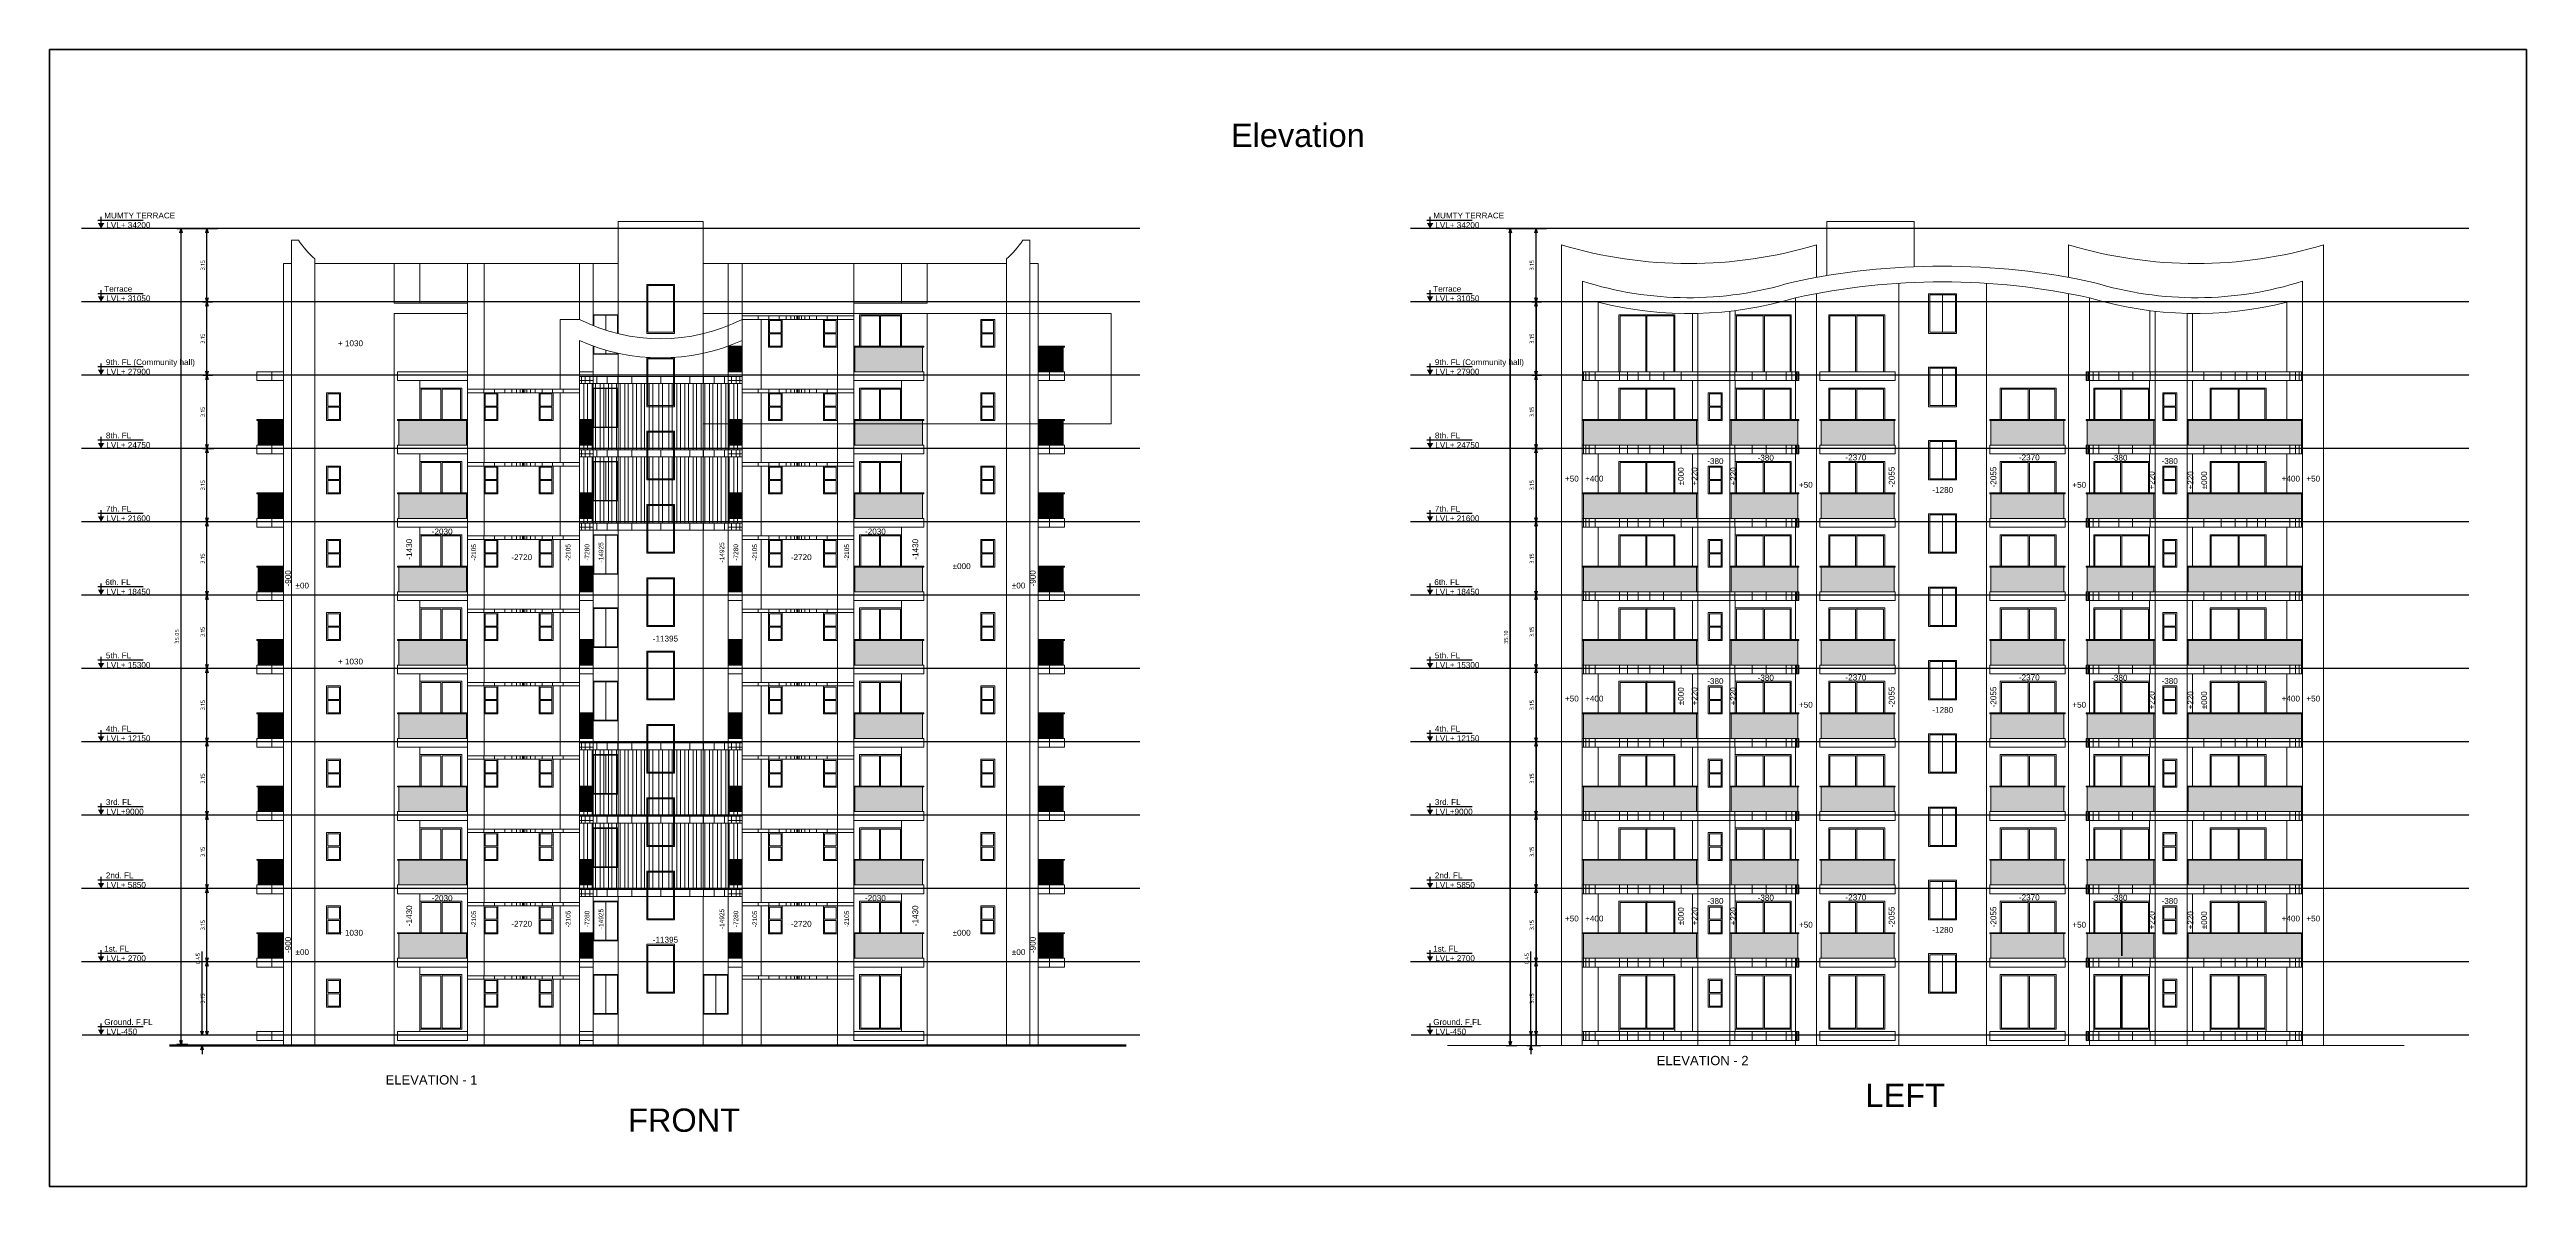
# Model space of a CAD drawing. Header units: inches. Extents: x 0 to 429, y 0 to 185.
# Drawn here: x 147.6 to 253.9, y 28.8 to 77.7 of the extents above; entities that cross this region are included whole.
import ezdxf
from ezdxf.enums import TextEntityAlignment as Align
from ezdxf.xclip import XClip

# ---------------------------------------------------------------- set-up
doc = ezdxf.new("R2010")
doc.units = ezdxf.units.IN
doc.header["$MEASUREMENT"] = 0
doc.layers.get('DEFPOINTS').update_dxf_attribs({"lineweight": 18})
for name, color, linetype, lineweight in [('FLOOR-GROUND', 7, 'Continuous', 50), ('XR-4BHK-A-B-ELEVATION-SUB$0$DOOR', 34, 'Continuous', 20), ('XR-4BHK-A-B-ELEVATION-SUB$0$ELE', 4, 'Continuous', 20), ('XR-4BHK-A-B-ELEVATION-SUB$0$ELE-1', 2, 'Continuous', 20), ('XR-4BHK-A-B-ELEVATION-SUB$0$ELE-5', 8, 'Continuous', 15), ('XR-4BHK-A-B-ELEVATION-SUB$0$LEVEL', 6, 'Continuous', 25), ('XR-4BHK-A-B-ELEVATION-SUB$0$LEVEL-TEXT', 1, 'Continuous', 20)]:
    doc.layers.add(name, color=color, linetype=linetype, lineweight=lineweight)
doc.layers.add('XR-4BHK-A-B-ELEVATION-SUB$0$ELE-2', color=5, linetype='Continuous')
doc.layers.add('XR-4BHK-A-B-ELEVATION-SUB$0$ELE-3', color=7, linetype='Continuous')
doc.layers.add('XR-4BHK-A-B-ELEVATION-SUB$0$GLASS', color=132, linetype='Continuous', lineweight=20, true_color=0x00bdbd)
doc.styles.add('Sanvi Common', font='isocpeur.ttf')
doc.styles.get("Standard").update_dxf_attribs({"font": 'arial.ttf'})
doc.styles.add('Xr-4BHK-A-B-Elevation-Sub$0$DIM-100', font='arial.ttf')
doc.styles.add('Xr-4BHK-A-B-Elevation-Sub$0$ROMANS', font='arial.ttf')
doc.styles.add('Xr-4BHK-A-B-Elevation-Sub$0$SECTION X-X$0$Standard', font='arial.ttf')
doc.dimstyles.new('Sanvi Common', dxfattribs={"dimtxt": 0.18, "dimasz": 0.18, "dimexe": 0.18, "dimexo": 0.0625, "dimgap": 0.09, "dimtad": 1, "dimzin": 0, "dimdsep": 46, "dimtxsty": 'Sanvi Common', "dimblk": 'OPEN30', "dimcen": 0.09, "dimclrd": 68, "dimclre": 68, "dimclrt": 40, "dimadec": 0, "dimazin": 0, "dimtfac": 1, "dimtofl": 0, "dimtmove": 0, "dimatfit": 3, "dimldrblk": 'OPEN30', "dimfxl": 1, "dimtolj": 1, "dimtzin": 0, "dimarcsym": 0})

# ---------------------------------------------------------------- blocks, each defined once
blk = doc.blocks.new('Xr-4BHK-A-B-Elevation-Sub$0$Level')
at = {"color": 0}
for p, q in [((-1.2, 3.28), (16, 3.28)), ((0, 2.08), (0, 4.48))]:
    blk.add_line(p, q, dxfattribs=at)
blk.add_solid([(0, 0), (-1.2, 2.08), (1.2, 2.08)], dxfattribs=at)
at = {"style": 'Xr-4BHK-A-B-Elevation-Sub$0$ROMANS'}
for tag, p in [('LEVEL-S', (1.21, 3.75)), ('LVL+', (1.21, 0.81))]:
    blk.add_attdef(tag, p, '', height=2, dxfattribs=at)
blk = doc.blocks.new('Xr-4BHK-A-B-Elevation-Sub$0$358')
at = {"layer": 'XR-4BHK-A-B-ELEVATION-SUB$0$LEVEL'}
ref = blk.add_blockref('Xr-4BHK-A-B-Elevation-Sub$0$Level', (-2, 34650), dxfattribs=dict(at, xscale=112.5, yscale=112.5, zscale=112.5))
ref.add_attrib('LEVEL-S', 'MUMTY TERRACE ', (132, 35088), dxfattribs={"lineweight": 30, "height": 250, "style": 'Xr-4BHK-A-B-Elevation-Sub$0$ROMANS'})
ref.add_attrib('LVL+', 'LVL+ 34200', (223, 34678), dxfattribs={"lineweight": 30, "height": 250, "style": 'Xr-4BHK-A-B-Elevation-Sub$0$ROMANS'})
ref = blk.add_blockref('Xr-4BHK-A-B-Elevation-Sub$0$Level', (-2, 31500), dxfattribs=dict(at, xscale=112.5, yscale=112.5, zscale=112.5))
ref.add_attrib('LEVEL-S', 'Terrace', (132, 31938), dxfattribs={"lineweight": 30, "height": 250, "style": 'Xr-4BHK-A-B-Elevation-Sub$0$ROMANS'})
ref.add_attrib('LVL+', 'LVL+ 31050', (223, 31528), dxfattribs={"lineweight": 30, "height": 250, "style": 'Xr-4BHK-A-B-Elevation-Sub$0$ROMANS'})
ref = blk.add_blockref('Xr-4BHK-A-B-Elevation-Sub$0$Level', (-2, 28350), dxfattribs=dict(at, xscale=112.5, yscale=112.5, zscale=112.5))
ref.add_attrib('LEVEL-S', '9th. FL (Community hall)', (203, 28788), dxfattribs={"lineweight": 30, "height": 250, "style": 'Xr-4BHK-A-B-Elevation-Sub$0$ROMANS'})
ref.add_attrib('LVL+', 'LVL+ 27900', (223, 28378), dxfattribs={"lineweight": 30, "height": 250, "style": 'Xr-4BHK-A-B-Elevation-Sub$0$ROMANS'})
ref = blk.add_blockref('Xr-4BHK-A-B-Elevation-Sub$0$Level', (-2, 25200), dxfattribs=dict(at, xscale=112.5, yscale=112.5, zscale=112.5))
ref.add_attrib('LEVEL-S', '8th. FL ', (203, 25638), dxfattribs={"lineweight": 30, "height": 250, "style": 'Xr-4BHK-A-B-Elevation-Sub$0$ROMANS'})
ref.add_attrib('LVL+', 'LVL+ 24750', (223, 25228), dxfattribs={"lineweight": 30, "height": 250, "style": 'Xr-4BHK-A-B-Elevation-Sub$0$ROMANS'})
ref = blk.add_blockref('Xr-4BHK-A-B-Elevation-Sub$0$Level', (-2, 22050), dxfattribs=dict(at, xscale=112.5, yscale=112.5, zscale=112.5))
ref.add_attrib('LEVEL-S', '7th. FL ', (203, 22488), dxfattribs={"lineweight": 30, "height": 250, "style": 'Xr-4BHK-A-B-Elevation-Sub$0$ROMANS'})
ref.add_attrib('LVL+', 'LVL+ 21600', (223, 22078), dxfattribs={"lineweight": 30, "height": 250, "style": 'Xr-4BHK-A-B-Elevation-Sub$0$ROMANS'})
ref = blk.add_blockref('Xr-4BHK-A-B-Elevation-Sub$0$Level', (-2, 18900), dxfattribs=dict(at, xscale=112.5, yscale=112.5, zscale=112.5))
ref.add_attrib('LEVEL-S', '6th. FL ', (180, 19338), dxfattribs={"lineweight": 30, "height": 250, "style": 'Xr-4BHK-A-B-Elevation-Sub$0$ROMANS'})
ref.add_attrib('LVL+', 'LVL+ 18450', (223, 18928), dxfattribs={"lineweight": 30, "height": 250, "style": 'Xr-4BHK-A-B-Elevation-Sub$0$ROMANS'})
ref = blk.add_blockref('Xr-4BHK-A-B-Elevation-Sub$0$Level', (-2, 15750), dxfattribs=dict(at, xscale=112.5, yscale=112.5, zscale=112.5))
ref.add_attrib('LEVEL-S', '5th. FL ', (203, 16188), dxfattribs={"lineweight": 30, "height": 250, "style": 'Xr-4BHK-A-B-Elevation-Sub$0$ROMANS'})
ref.add_attrib('LVL+', 'LVL+ 15300', (223, 15778), dxfattribs={"lineweight": 30, "height": 250, "style": 'Xr-4BHK-A-B-Elevation-Sub$0$ROMANS'})
ref = blk.add_blockref('Xr-4BHK-A-B-Elevation-Sub$0$Level', (-2, 12600), dxfattribs=dict(at, xscale=112.5, yscale=112.5, zscale=112.5))
ref.add_attrib('LEVEL-S', '4th. FL ', (203, 13038), dxfattribs={"lineweight": 30, "height": 250, "style": 'Xr-4BHK-A-B-Elevation-Sub$0$ROMANS'})
ref.add_attrib('LVL+', 'LVL+ 12150', (223, 12628), dxfattribs={"lineweight": 30, "height": 250, "style": 'Xr-4BHK-A-B-Elevation-Sub$0$ROMANS'})
ref = blk.add_blockref('Xr-4BHK-A-B-Elevation-Sub$0$Level', (-2, 9450), dxfattribs=dict(at, xscale=112.5, yscale=112.5, zscale=112.5))
ref.add_attrib('LEVEL-S', '3rd. FL ', (203, 9888), dxfattribs={"lineweight": 30, "height": 250, "style": 'Xr-4BHK-A-B-Elevation-Sub$0$ROMANS'})
ref.add_attrib('LVL+', 'LVL+9000', (223, 9478), dxfattribs={"lineweight": 30, "height": 250, "style": 'Xr-4BHK-A-B-Elevation-Sub$0$ROMANS'})
ref = blk.add_blockref('Xr-4BHK-A-B-Elevation-Sub$0$Level', (-2, 6300), dxfattribs=dict(at, xscale=112.5, yscale=112.5, zscale=112.5))
ref.add_attrib('LEVEL-S', '2nd. FL ', (203, 6738), dxfattribs={"lineweight": 30, "height": 250, "style": 'Xr-4BHK-A-B-Elevation-Sub$0$ROMANS'})
ref.add_attrib('LVL+', 'LVL+ 5850', (223, 6328), dxfattribs={"lineweight": 30, "height": 250, "style": 'Xr-4BHK-A-B-Elevation-Sub$0$ROMANS'})
ref = blk.add_blockref('Xr-4BHK-A-B-Elevation-Sub$0$Level', (-2, 3150), dxfattribs=dict(at, xscale=112.5, yscale=112.5, zscale=112.5))
ref.add_attrib('LEVEL-S', '1st. FL ', (132, 3588), dxfattribs={"lineweight": 30, "height": 250, "style": 'Xr-4BHK-A-B-Elevation-Sub$0$ROMANS'})
ref.add_attrib('LVL+', 'LVL+ 2700', (223, 3178), dxfattribs={"lineweight": 30, "height": 250, "style": 'Xr-4BHK-A-B-Elevation-Sub$0$ROMANS'})
ref = blk.add_blockref('Xr-4BHK-A-B-Elevation-Sub$0$Level', (0, 0), dxfattribs=dict(at, xscale=112.5, yscale=112.5, zscale=112.5))
ref.add_attrib('LEVEL-S', 'Ground. F.FL', (134, 438), dxfattribs={"lineweight": 30, "height": 250, "style": 'Xr-4BHK-A-B-Elevation-Sub$0$ROMANS'})
ref.add_attrib('LVL+', 'LVL-450', (225, 28), dxfattribs={"lineweight": 30, "height": 250, "style": 'Xr-4BHK-A-B-Elevation-Sub$0$ROMANS'})
blk = doc.blocks.new('_Open30')
at = {"color": 0, "linetype": 'ByBlock', "lineweight": -2}
for p, q in [((-1, 0.27), (0, 0)), ((0, 0), (-1, -0.27)), ((0, 0), (-1, 0))]:
    blk.add_line(p, q, dxfattribs=at)
blk = doc.blocks.new('*D453')
at = {"color": 68, "lineweight": -2, "transparency": 16777216}
for p, q in [((154.54, 38.47), (154.14, 38.47)), ((154.32, 35.5), (154.32, 38.29)), ((154.54, 35.32), (154.14, 35.32))]:
    blk.add_line(p, q, dxfattribs=at)
at = {"layer": 'DEFPOINTS', "color": 0, "transparency": 16777216}
for p in [(154.32, 38.47), (154.6, 38.47), (154.6, 35.32)]:
    blk.add_point(p, dxfattribs=at)
at = {"color": 68, "lineweight": -2, "transparency": 16777216, "xscale": 0.18, "yscale": 0.18, "zscale": 0.18}
for p, rotation in [((154.32, 38.47), 90), ((154.32, 35.32), 270)]:
    blk.add_blockref('_Open30', p, dxfattribs=dict(at, rotation=rotation))
at = {"color": 40, "transparency": 16777216, "insert": (154.14, 36.9), "char_height": 0.18, "attachment_point": 5, "rotation": 90, "style": 'Sanvi Common'}
blk.add_mtext('\\A1;3.15', dxfattribs=at)
blk = doc.blocks.new('*D454')
at = {"color": 68, "lineweight": -2, "transparency": 16777216}
for p, q in [((154.48, 41.62), (154.14, 41.62)), ((154.32, 38.65), (154.32, 41.44)), ((154.54, 38.47), (154.14, 38.47))]:
    blk.add_line(p, q, dxfattribs=at)
at = {"layer": 'DEFPOINTS', "color": 0, "transparency": 16777216}
for p in [(154.32, 41.62), (154.55, 41.62), (154.6, 38.47)]:
    blk.add_point(p, dxfattribs=at)
at = {"color": 68, "lineweight": -2, "transparency": 16777216, "xscale": 0.18, "yscale": 0.18, "zscale": 0.18}
for p, rotation in [((154.32, 41.62), 90), ((154.32, 38.47), 270)]:
    blk.add_blockref('_Open30', p, dxfattribs=dict(at, rotation=rotation))
at = {"color": 40, "transparency": 16777216, "insert": (154.14, 40.05), "char_height": 0.18, "attachment_point": 5, "rotation": 90, "style": 'Sanvi Common'}
blk.add_mtext('\\A1;3.15', dxfattribs=at)
blk = doc.blocks.new('*D455')
at = {"color": 68, "lineweight": -2, "transparency": 16777216}
for p, q in [((154.56, 44.77), (154.14, 44.77)), ((154.32, 41.8), (154.32, 44.59)), ((154.48, 41.62), (154.14, 41.62))]:
    blk.add_line(p, q, dxfattribs=at)
at = {"layer": 'DEFPOINTS', "color": 0, "transparency": 16777216}
for p in [(154.32, 44.77), (154.62, 44.77), (154.55, 41.62)]:
    blk.add_point(p, dxfattribs=at)
at = {"color": 68, "lineweight": -2, "transparency": 16777216, "xscale": 0.18, "yscale": 0.18, "zscale": 0.18}
for p, rotation in [((154.32, 44.77), 90), ((154.32, 41.62), 270)]:
    blk.add_blockref('_Open30', p, dxfattribs=dict(at, rotation=rotation))
at = {"color": 40, "transparency": 16777216, "insert": (154.14, 43.2), "char_height": 0.18, "attachment_point": 5, "rotation": 90, "style": 'Sanvi Common'}
blk.add_mtext('\\A1;3.15', dxfattribs=at)
blk = doc.blocks.new('*D456')
at = {"color": 68, "lineweight": -2, "transparency": 16777216}
for p, q in [((154.6, 47.92), (154.14, 47.92)), ((154.32, 44.95), (154.32, 47.74)), ((154.56, 44.77), (154.14, 44.77))]:
    blk.add_line(p, q, dxfattribs=at)
at = {"layer": 'DEFPOINTS', "color": 0, "transparency": 16777216}
for p in [(154.32, 47.92), (154.66, 47.92), (154.62, 44.77)]:
    blk.add_point(p, dxfattribs=at)
at = {"color": 68, "lineweight": -2, "transparency": 16777216, "xscale": 0.18, "yscale": 0.18, "zscale": 0.18}
for p, rotation in [((154.32, 47.92), 90), ((154.32, 44.77), 270)]:
    blk.add_blockref('_Open30', p, dxfattribs=dict(at, rotation=rotation))
at = {"color": 40, "transparency": 16777216, "insert": (154.14, 46.35), "char_height": 0.18, "attachment_point": 5, "rotation": 90, "style": 'Sanvi Common'}
blk.add_mtext('\\A1;3.15', dxfattribs=at)
blk = doc.blocks.new('*D457')
at = {"color": 68, "lineweight": -2, "transparency": 16777216}
for p, q in [((154.63, 51.07), (154.14, 51.07)), ((154.32, 48.1), (154.32, 50.89)), ((154.6, 47.92), (154.14, 47.92))]:
    blk.add_line(p, q, dxfattribs=at)
at = {"layer": 'DEFPOINTS', "color": 0, "transparency": 16777216}
for p in [(154.32, 51.07), (154.69, 51.07), (154.66, 47.92)]:
    blk.add_point(p, dxfattribs=at)
at = {"color": 68, "lineweight": -2, "transparency": 16777216, "xscale": 0.18, "yscale": 0.18, "zscale": 0.18}
for p, rotation in [((154.32, 51.07), 90), ((154.32, 47.92), 270)]:
    blk.add_blockref('_Open30', p, dxfattribs=dict(at, rotation=rotation))
at = {"color": 40, "transparency": 16777216, "insert": (154.14, 49.5), "char_height": 0.18, "attachment_point": 5, "rotation": 90, "style": 'Sanvi Common'}
blk.add_mtext('\\A1;3.15', dxfattribs=at)
blk = doc.blocks.new('*D458')
at = {"color": 68, "lineweight": -2, "transparency": 16777216}
for p, q in [((154.65, 54.22), (154.14, 54.22)), ((154.32, 51.25), (154.32, 54.04)), ((154.63, 51.07), (154.14, 51.07))]:
    blk.add_line(p, q, dxfattribs=at)
at = {"layer": 'DEFPOINTS', "color": 0, "transparency": 16777216}
for p in [(154.32, 54.22), (154.71, 54.22), (154.69, 51.07)]:
    blk.add_point(p, dxfattribs=at)
at = {"color": 68, "lineweight": -2, "transparency": 16777216, "xscale": 0.18, "yscale": 0.18, "zscale": 0.18}
for p, rotation in [((154.32, 54.22), 90), ((154.32, 51.07), 270)]:
    blk.add_blockref('_Open30', p, dxfattribs=dict(at, rotation=rotation))
at = {"color": 40, "transparency": 16777216, "insert": (154.14, 52.65), "char_height": 0.18, "attachment_point": 5, "rotation": 90, "style": 'Sanvi Common'}
blk.add_mtext('\\A1;3.15', dxfattribs=at)
blk = doc.blocks.new('*D459')
at = {"color": 68, "lineweight": -2, "transparency": 16777216}
for p, q in [((154.53, 57.37), (154.14, 57.37)), ((154.32, 54.4), (154.32, 57.19)), ((154.65, 54.22), (154.14, 54.22))]:
    blk.add_line(p, q, dxfattribs=at)
at = {"layer": 'DEFPOINTS', "color": 0, "transparency": 16777216}
for p in [(154.32, 57.37), (154.6, 57.37), (154.71, 54.22)]:
    blk.add_point(p, dxfattribs=at)
at = {"color": 68, "lineweight": -2, "transparency": 16777216, "xscale": 0.18, "yscale": 0.18, "zscale": 0.18}
for p, rotation in [((154.32, 57.37), 90), ((154.32, 54.22), 270)]:
    blk.add_blockref('_Open30', p, dxfattribs=dict(at, rotation=rotation))
at = {"color": 40, "transparency": 16777216, "insert": (154.14, 55.8), "char_height": 0.18, "attachment_point": 5, "rotation": 90, "style": 'Sanvi Common'}
blk.add_mtext('\\A1;3.15', dxfattribs=at)
blk = doc.blocks.new('*D460')
at = {"color": 68, "lineweight": -2, "transparency": 16777216}
for p, q in [((154.61, 60.52), (154.14, 60.52)), ((154.32, 57.55), (154.32, 60.34)), ((154.53, 57.37), (154.14, 57.37))]:
    blk.add_line(p, q, dxfattribs=at)
at = {"layer": 'DEFPOINTS', "color": 0, "transparency": 16777216}
for p in [(154.32, 60.52), (154.68, 60.52), (154.6, 57.37)]:
    blk.add_point(p, dxfattribs=at)
at = {"color": 68, "lineweight": -2, "transparency": 16777216, "xscale": 0.18, "yscale": 0.18, "zscale": 0.18}
for p, rotation in [((154.32, 60.52), 90), ((154.32, 57.37), 270)]:
    blk.add_blockref('_Open30', p, dxfattribs=dict(at, rotation=rotation))
at = {"color": 40, "transparency": 16777216, "insert": (154.14, 58.95), "char_height": 0.18, "attachment_point": 5, "rotation": 90, "style": 'Sanvi Common'}
blk.add_mtext('\\A1;3.15', dxfattribs=at)
blk = doc.blocks.new('*D461')
at = {"color": 68, "lineweight": -2, "transparency": 16777216}
for p, q in [((154.55, 63.67), (154.14, 63.67)), ((154.32, 60.7), (154.32, 63.49)), ((154.61, 60.52), (154.14, 60.52))]:
    blk.add_line(p, q, dxfattribs=at)
at = {"layer": 'DEFPOINTS', "color": 0, "transparency": 16777216}
for p in [(154.32, 63.67), (154.62, 63.67), (154.68, 60.52)]:
    blk.add_point(p, dxfattribs=at)
at = {"color": 68, "lineweight": -2, "transparency": 16777216, "xscale": 0.18, "yscale": 0.18, "zscale": 0.18}
for p, rotation in [((154.32, 63.67), 90), ((154.32, 60.52), 270)]:
    blk.add_blockref('_Open30', p, dxfattribs=dict(at, rotation=rotation))
at = {"color": 40, "transparency": 16777216, "insert": (154.14, 62.1), "char_height": 0.18, "attachment_point": 5, "rotation": 90, "style": 'Sanvi Common'}
blk.add_mtext('\\A1;3.15', dxfattribs=at)
blk = doc.blocks.new('*D462')
at = {"color": 68, "lineweight": -2, "transparency": 16777216}
for p, q in [((154.46, 69.97), (154.14, 69.97)), ((154.32, 67), (154.32, 69.79)), ((154.42, 66.82), (154.14, 66.82))]:
    blk.add_line(p, q, dxfattribs=at)
at = {"layer": 'DEFPOINTS', "color": 0, "transparency": 16777216}
for p in [(154.32, 69.97), (154.52, 69.97), (154.48, 66.82)]:
    blk.add_point(p, dxfattribs=at)
at = {"color": 68, "lineweight": -2, "transparency": 16777216, "xscale": 0.18, "yscale": 0.18, "zscale": 0.18}
for p, rotation in [((154.32, 69.97), 90), ((154.32, 66.82), 270)]:
    blk.add_blockref('_Open30', p, dxfattribs=dict(at, rotation=rotation))
at = {"color": 40, "transparency": 16777216, "insert": (154.14, 68.4), "char_height": 0.18, "attachment_point": 5, "rotation": 90, "style": 'Sanvi Common'}
blk.add_mtext('\\A1;3.15', dxfattribs=at)
blk = doc.blocks.new('*D463')
at = {"color": 68, "lineweight": -2, "transparency": 16777216}
for p, q in [((154.55, 66.82), (154.14, 66.82)), ((154.32, 63.85), (154.32, 66.64)), ((154.55, 63.67), (154.14, 63.67))]:
    blk.add_line(p, q, dxfattribs=at)
at = {"layer": 'DEFPOINTS', "color": 0, "transparency": 16777216}
for p in [(154.32, 66.82), (154.62, 66.82), (154.62, 63.67)]:
    blk.add_point(p, dxfattribs=at)
at = {"color": 68, "lineweight": -2, "transparency": 16777216, "xscale": 0.18, "yscale": 0.18, "zscale": 0.18}
for p, rotation in [((154.32, 66.82), 90), ((154.32, 63.67), 270)]:
    blk.add_blockref('_Open30', p, dxfattribs=dict(at, rotation=rotation))
at = {"color": 40, "transparency": 16777216, "insert": (154.14, 65.25), "char_height": 0.18, "attachment_point": 5, "rotation": 90, "style": 'Sanvi Common'}
blk.add_mtext('\\A1;3.15', dxfattribs=at)
blk = doc.blocks.new('*D464')
at = {"color": 68, "lineweight": -2, "transparency": 16777216}
for p, q in [((154.77, 69.97), (153.03, 69.97)), ((153.21, 35.1), (153.21, 69.79)), ((153.5, 34.92), (153.03, 34.92))]:
    blk.add_line(p, q, dxfattribs=at)
at = {"layer": 'DEFPOINTS', "color": 0, "transparency": 16777216}
for p in [(153.21, 69.97), (154.83, 69.97), (153.56, 34.92)]:
    blk.add_point(p, dxfattribs=at)
at = {"color": 68, "lineweight": -2, "transparency": 16777216, "xscale": 0.18, "yscale": 0.18, "zscale": 0.18}
for p, rotation in [((153.21, 69.97), 90), ((153.21, 34.92), 270)]:
    blk.add_blockref('_Open30', p, dxfattribs=dict(at, rotation=rotation))
at = {"color": 40, "transparency": 16777216, "insert": (153.03, 52.45), "char_height": 0.18, "attachment_point": 5, "rotation": 90, "style": 'Sanvi Common'}
blk.add_mtext('\\A1;35.05', dxfattribs=at)
blk = doc.blocks.new('*D465')
at = {"color": 68, "lineweight": -2, "transparency": 16777216}
for p, q in [((154.11, 35.5), (154.11, 38.91)), ((154.53, 35.32), (153.93, 35.32)), ((154.53, 34.87), (153.93, 34.87)), ((154.11, 34.69), (154.11, 34.51))]:
    blk.add_line(p, q, dxfattribs=at)
at = {"layer": 'DEFPOINTS', "color": 0, "transparency": 16777216}
for p in [(154.59, 35.32), (154.11, 34.87), (154.59, 34.87)]:
    blk.add_point(p, dxfattribs=at)
at = {"color": 68, "lineweight": -2, "transparency": 16777216, "xscale": 0.18, "yscale": 0.18, "zscale": 0.18}
for p, rotation in [((154.11, 35.32), 270), ((154.11, 34.87), 90)]:
    blk.add_blockref('_Open30', p, dxfattribs=dict(at, rotation=rotation))
at = {"color": 40, "transparency": 16777216, "insert": (153.93, 38.61), "char_height": 0.18, "attachment_point": 5, "rotation": 90, "style": 'Sanvi Common'}
blk.add_mtext('\\A1;0.45', dxfattribs=at)
blk = doc.blocks.new('Xr-4BHK-A-B-Elevation-Sub$0$1')
at = {"layer": 'XR-4BHK-A-B-ELEVATION-SUB$0$GLASS', "lineweight": 5}
h = blk.add_hatch(color=256, dxfattribs=at)
h.paths.add_polyline_path([(701, 1435), (64, 1435), (64, 375), (651, 375), (701, 375)])
h.paths.add_polyline_path([(1150, 1435), (701, 1435), (701, 375), (1150, 375)])
for points in [[(9010, 1435), (6105, 1435), (6105, 375), (9010, 375)], [(14455, 1435), (13855, 1435), (13855, 375), (14455, 375)]]:
    blk.add_hatch(color=256, dxfattribs=at).paths.add_polyline_path(points)
at = {"layer": 'XR-4BHK-A-B-ELEVATION-SUB$0$DOOR'}
for p, q in [((3056, 2050), (3556, 2050)), ((3056, 2000), (3556, 2000)), ((9813, 2050), (10313, 2050)), ((9813, 2000), (10313, 2000)), ((12178, 2050), (12678, 2050)), ((12178, 2000), (12678, 2000))]:
    blk.add_line(p, q, dxfattribs=at)
for points in [[(3056, 2050), (3056, 2575), (3556, 2575), (3556, 2050)], [(9813, 2050), (9813, 2575), (10313, 2575), (10313, 2050)], [(12178, 2050), (12178, 2575), (12678, 2575), (12678, 2050)], [(3556, 2000), (3556, 1475), (3056, 1475), (3056, 2000)], [(10313, 2000), (10313, 1475), (9813, 1475), (9813, 2000)], [(12678, 2000), (12678, 1475), (12178, 1475), (12178, 2000)]]:
    blk.add_lwpolyline(points, dxfattribs=at)
at = {"layer": 'XR-4BHK-A-B-ELEVATION-SUB$0$DOOR', "lineweight": 5}
for points in [[(7910, 1475), (7910, 2775), (7060, 2775), (7060, 1475)], [(8760, 1475), (8760, 2775), (7960, 2775), (7960, 1475)]]:
    blk.add_lwpolyline(points, dxfattribs=at)
at = {"layer": 'XR-4BHK-A-B-ELEVATION-SUB$0$ELE', "lineweight": 5}
for p, q in [((9763, 2625), (9763, -375)), ((13038, 2625), (13038, -375)), ((14, 1475), (14, 1435)), ((1150, 1475), (14, 1475)), ((1150, 1435), (14, 1435)), ((64, 1435), (64, 375)), ((651, 1475), (651, 1435)), ((701, 1435), (701, 375)), ((9060, 1475), (6055, 1475)), ((9060, 1435), (6055, 1435)), ((6105, 1435), (6105, 375)), ((9010, 1435), (9010, 375))]:
    blk.add_line(p, q, dxfattribs=at)
for points in [[(9763, 2625), (10363, 2625), (10363, 1425), (9763, 1425)], [(12128, 2625), (12728, 2625), (12728, 1425), (12128, 1425)], [(6055, 1475), (9060, 1475), (9060, 1435), (6055, 1435)]]:
    blk.add_lwpolyline(points, close=True, dxfattribs=at)
for points in [[(651, 375), (14, 375), (14, 0), (651, 0)], [(1150, 375), (651, 375), (651, 0), (1150, 0)]]:
    blk.add_lwpolyline(points, dxfattribs=at)
at = {"layer": 'XR-4BHK-A-B-ELEVATION-SUB$0$ELE-2', "lineweight": 5}
blk.add_lwpolyline([(3006, 2625), (3606, 2625), (3606, 1425), (3006, 1425)], close=True, dxfattribs=at)
at = {"layer": 'XR-4BHK-A-B-ELEVATION-SUB$0$ELE-3', "lineweight": 5}
for p, q in [((7010, 3150), (7010, 2825)), ((9060, 375), (9060, 3150))]:
    blk.add_line(p, q, dxfattribs=at)
for points in [[(8810, 1475), (8810, 2825), (7010, 2825), (7010, 1475)], [(9060, 2625), (13855, 2625), (13855, 2775), (9060, 2775)]]:
    blk.add_lwpolyline(points, dxfattribs=at)
blk.add_lwpolyline([(6055, 375), (9060, 375), (9060, 0), (6055, 0)], close=True, dxfattribs=at)
at = {"layer": 'XR-4BHK-A-B-ELEVATION-SUB$0$ELE-5', "lineweight": 5}
for p, q in [((9758, 2775), (9758, 2625)), ((10208, 2775), (10208, 2625)), ((10658, 2775), (10658, 2625)), ((10958, 2775), (10958, 2625)), ((11158, 2775), (11158, 2625)), ((11308, 2775), (11308, 2625)), ((11408, 2775), (11408, 2625)), ((11458, 2775), (11458, 2625)), ((11508, 2775), (11508, 2625)), ((11608, 2775), (11608, 2625)), ((11758, 2775), (11758, 2625)), ((11958, 2775), (11958, 2625)), ((12258, 2775), (12258, 2625)), ((12708, 2775), (12708, 2625)), ((13158, 2775), (13158, 2625)), ((14455, 1475), (14455, 3150)), ((14455, 1475), (13855, 1475)), ((14455, 1435), (13855, 1435)), ((14455, 0), (14455, 1475)), ((14455, 375), (13855, 375)), ((14455, 0), (13855, 0))]:
    blk.add_line(p, q, dxfattribs=at)
blk = doc.blocks.new('Xr-4BHK-A-B-Elevation-Sub$0$1x2')
at = {"layer": 'XR-4BHK-A-B-ELEVATION-SUB$0$ELE-5', "lineweight": 5}
blk.add_line((14987, 1150), (14987, 2800), dxfattribs=at)
for points in [[(14455, 2825), (15519, 2825), (15519, 1125), (14455, 1125)], [(14480, 2800), (15494, 2800), (15494, 1150), (14480, 1150)]]:
    blk.add_lwpolyline(points, close=True, dxfattribs=at)
for points in [[(17349, 975), (16750, 975), (16750, -1125), (17349, -1125)], [(17349, 925), (16800, 925), (16800, -1075), (17349, -1075)], [(17349, 975), (17947, 975), (17947, -1125), (17349, -1125)], [(17349, 925), (17897, 925), (17897, -1075), (17349, -1075)]]:
    blk.add_lwpolyline(points, dxfattribs=at)
at = {"layer": 'XR-4BHK-A-B-ELEVATION-SUB$0$ELE', "lineweight": 5}
blk.add_blockref('Xr-4BHK-A-B-Elevation-Sub$0$1', (0, 0), dxfattribs=at)
at = {"layer": 'XR-4BHK-A-B-ELEVATION-SUB$0$ELE', "lineweight": 5, "xscale": -1}
blk.add_blockref('Xr-4BHK-A-B-Elevation-Sub$0$1', (34697, 0), dxfattribs=at)
blk = doc.blocks.new('Xr-4BHK-A-B-Elevation-Sub$0$325')
at = {"layer": 'XR-4BHK-A-B-ELEVATION-SUB$0$DOOR'}
for p, q in [((3042, 2050), (3542, 2050)), ((3042, 2000), (3542, 2000)), ((9799, 2050), (10299, 2050)), ((9799, 2000), (10299, 2000)), ((12164, 2050), (12664, 2050)), ((12164, 2000), (12664, 2000))]:
    blk.add_line(p, q, dxfattribs=at)
for points in [[(3042, 2050), (3042, 2575), (3542, 2575), (3542, 2050)], [(9799, 2050), (9799, 2575), (10299, 2575), (10299, 2050)], [(12164, 2050), (12164, 2575), (12664, 2575), (12664, 2050)], [(3542, 2000), (3542, 1475), (3042, 1475), (3042, 2000)], [(10299, 2000), (10299, 1475), (9799, 1475), (9799, 2000)], [(12664, 2000), (12664, 1475), (12164, 1475), (12164, 2000)]]:
    blk.add_lwpolyline(points, dxfattribs=at)
at = {"layer": 'XR-4BHK-A-B-ELEVATION-SUB$0$DOOR', "lineweight": 5}
for points in [[(7896, 525), (7896, 2775), (7046, 2775), (7046, 525)], [(7946, 2825), (7946, 475)], [(7946, 525), (8746, 525), (8746, 2775), (7946, 2775)], [(7046, 525), (7896, 525)]]:
    blk.add_lwpolyline(points, dxfattribs=at)
at = {"layer": 'XR-4BHK-A-B-ELEVATION-SUB$0$ELE', "lineweight": 5}
for p, q in [((9749, 2625), (9749, -225)), ((13023, 2625), (13023, -225))]:
    blk.add_line(p, q, dxfattribs=at)
for points in [[(9749, 2625), (10349, 2625), (10349, 1425), (9749, 1425)], [(12114, 2625), (12714, 2625), (12714, 1425), (12114, 1425)]]:
    blk.add_lwpolyline(points, close=True, dxfattribs=at)
for points in [[(637, 375), (0, 375), (0, 0), (637, 0)], [(1136, 375), (637, 375), (637, 0), (1136, 0)]]:
    blk.add_lwpolyline(points, dxfattribs=at)
at = {"layer": 'XR-4BHK-A-B-ELEVATION-SUB$0$ELE-2', "lineweight": 5}
blk.add_lwpolyline([(2992, 2625), (3592, 2625), (3592, 1425), (2992, 1425)], close=True, dxfattribs=at)
at = {"layer": 'XR-4BHK-A-B-ELEVATION-SUB$0$ELE-3', "lineweight": 5}
for p, q in [((6996, 3150), (6996, 375)), ((9046, 375), (9046, 3150))]:
    blk.add_line(p, q, dxfattribs=at)
for points in [[(8796, 475), (8796, 2825), (6996, 2825), (6996, 475), (8796, 475)], [(6041, 375), (9046, 375), (9046, 0), (6041, 0)]]:
    blk.add_lwpolyline(points, close=True, dxfattribs=at)
blk.add_lwpolyline([(9046, 2625), (13841, 2625), (13841, 2775), (9046, 2775)], dxfattribs=at)
at = {"layer": 'XR-4BHK-A-B-ELEVATION-SUB$0$ELE-5', "lineweight": 5}
for p, q in [((9744, 2775), (9744, 2625)), ((10194, 2775), (10194, 2625)), ((10644, 2775), (10644, 2625)), ((10944, 2775), (10944, 2625)), ((11144, 2775), (11144, 2625)), ((11294, 2775), (11294, 2625)), ((11394, 2775), (11394, 2625)), ((11444, 2775), (11444, 2625)), ((11494, 2775), (11494, 2625)), ((11594, 2775), (11594, 2625)), ((11744, 2775), (11744, 2625)), ((11944, 2775), (11944, 2625)), ((12244, 2775), (12244, 2625)), ((12694, 2775), (12694, 2625)), ((13144, 2775), (13144, 2625)), ((14441, 1475), (14441, 3150)), ((14441, -225), (14441, 1475)), ((14441, 375), (13841, 375)), ((14441, 0), (13841, 0))]:
    blk.add_line(p, q, dxfattribs=at)
blk = doc.blocks.new('Xr-4BHK-A-B-Elevation-Sub$0$4ST')
at = {"layer": 'XR-4BHK-A-B-ELEVATION-SUB$0$DOOR', "lineweight": 5}
for points in [[(25587, 750), (24787, 750), (24787, 3000), (25587, 3000)], [(25587, 3050), (25587, 700)], [(25637, 750), (25637, 3000), (26487, 3000), (26487, 750)], [(26487, 750), (25637, 750)]]:
    blk.add_lwpolyline(points, dxfattribs=at)
at = {"layer": 'XR-4BHK-A-B-ELEVATION-SUB$0$ELE', "lineweight": 5}
for p, q in [((20510, 2850), (20510, 0)), ((23784, 2850), (23784, 0))]:
    blk.add_line(p, q, dxfattribs=at)
at = {"layer": 'XR-4BHK-A-B-ELEVATION-SUB$0$ELE-3', "lineweight": 5}
for p, q in [((24487, 600), (24487, 3375)), ((26537, 3375), (26537, 600))]:
    blk.add_line(p, q, dxfattribs=at)
blk.add_lwpolyline([(24487, 2850), (19692, 2850), (19692, 3000), (24487, 3000)], dxfattribs=at)
for points in [[(24737, 700), (24737, 3050), (26537, 3050), (26537, 700), (24737, 700)], [(27492, 600), (24487, 600), (24487, 225), (27492, 225)]]:
    blk.add_lwpolyline(points, close=True, dxfattribs=at)
at = {"layer": 'XR-4BHK-A-B-ELEVATION-SUB$0$ELE-5', "lineweight": 5}
for p, q in [((19092, 1700), (19092, 3375)), ((13837, 1375), (13837, 3025)), ((18560, 1375), (18560, 3025)), ((20390, 3000), (20390, 2850)), ((20840, 3000), (20840, 2850)), ((21290, 3000), (21290, 2850)), ((21590, 3000), (21590, 2850)), ((21790, 3000), (21790, 2850)), ((21940, 3000), (21940, 2850)), ((22040, 3000), (22040, 2850)), ((22090, 3000), (22090, 2850)), ((22140, 3000), (22140, 2850)), ((22240, 3000), (22240, 2850)), ((22390, 3000), (22390, 2850)), ((22590, 3000), (22590, 2850)), ((22890, 3000), (22890, 2850)), ((23340, 3000), (23340, 2850)), ((23790, 3000), (23790, 2850))]:
    blk.add_line(p, q, dxfattribs=at)
for points in [[(13305, 3050), (14369, 3050), (14369, 1350), (13305, 1350)], [(13330, 3025), (14344, 3025), (14344, 1375), (13330, 1375)], [(19092, 3050), (18029, 3050), (18029, 1350), (19092, 1350)], [(19067, 3025), (18054, 3025), (18054, 1375), (19067, 1375)]]:
    blk.add_lwpolyline(points, close=True, dxfattribs=at)
at = {"layer": 'XR-4BHK-A-B-ELEVATION-SUB$0$ELE', "color": 2, "lineweight": 5}
blk.add_blockref('Xr-4BHK-A-B-Elevation-Sub$0$325', (-1136, 225), dxfattribs=at)
blk = doc.blocks.new('*D466')
at = {"color": 68, "lineweight": -2, "transparency": 16777216}
for p, q in [((211.59, 38.47), (211.2, 38.47)), ((211.38, 35.5), (211.38, 38.29)), ((211.59, 35.32), (211.2, 35.32))]:
    blk.add_line(p, q, dxfattribs=at)
at = {"layer": 'DEFPOINTS', "color": 0, "transparency": 16777216}
for p in [(211.38, 38.47), (211.66, 38.47), (211.66, 35.32)]:
    blk.add_point(p, dxfattribs=at)
at = {"color": 68, "lineweight": -2, "transparency": 16777216, "xscale": 0.18, "yscale": 0.18, "zscale": 0.18}
for p, rotation in [((211.38, 38.47), 90), ((211.38, 35.32), 270)]:
    blk.add_blockref('_Open30', p, dxfattribs=dict(at, rotation=rotation))
at = {"color": 40, "transparency": 16777216, "insert": (211.2, 36.9), "char_height": 0.18, "attachment_point": 5, "rotation": 90, "style": 'Sanvi Common'}
blk.add_mtext('\\A1;3.15', dxfattribs=at)
blk = doc.blocks.new('*D467')
at = {"color": 68, "lineweight": -2, "transparency": 16777216}
for p, q in [((211.54, 41.62), (211.2, 41.62)), ((211.38, 38.65), (211.38, 41.44)), ((211.59, 38.47), (211.2, 38.47))]:
    blk.add_line(p, q, dxfattribs=at)
at = {"layer": 'DEFPOINTS', "color": 0, "transparency": 16777216}
for p in [(211.38, 41.62), (211.6, 41.62), (211.66, 38.47)]:
    blk.add_point(p, dxfattribs=at)
at = {"color": 68, "lineweight": -2, "transparency": 16777216, "xscale": 0.18, "yscale": 0.18, "zscale": 0.18}
for p, rotation in [((211.38, 41.62), 90), ((211.38, 38.47), 270)]:
    blk.add_blockref('_Open30', p, dxfattribs=dict(at, rotation=rotation))
at = {"color": 40, "transparency": 16777216, "insert": (211.2, 40.05), "char_height": 0.18, "attachment_point": 5, "rotation": 90, "style": 'Sanvi Common'}
blk.add_mtext('\\A1;3.15', dxfattribs=at)
blk = doc.blocks.new('*D468')
at = {"color": 68, "lineweight": -2, "transparency": 16777216}
for p, q in [((211.62, 44.77), (211.2, 44.77)), ((211.38, 41.8), (211.38, 44.59)), ((211.54, 41.62), (211.2, 41.62))]:
    blk.add_line(p, q, dxfattribs=at)
at = {"layer": 'DEFPOINTS', "color": 0, "transparency": 16777216}
for p in [(211.38, 44.77), (211.68, 44.77), (211.6, 41.62)]:
    blk.add_point(p, dxfattribs=at)
at = {"color": 68, "lineweight": -2, "transparency": 16777216, "xscale": 0.18, "yscale": 0.18, "zscale": 0.18}
for p, rotation in [((211.38, 44.77), 90), ((211.38, 41.62), 270)]:
    blk.add_blockref('_Open30', p, dxfattribs=dict(at, rotation=rotation))
at = {"color": 40, "transparency": 16777216, "insert": (211.2, 43.2), "char_height": 0.18, "attachment_point": 5, "rotation": 90, "style": 'Sanvi Common'}
blk.add_mtext('\\A1;3.15', dxfattribs=at)
blk = doc.blocks.new('*D469')
at = {"color": 68, "lineweight": -2, "transparency": 16777216}
for p, q in [((211.66, 47.92), (211.2, 47.92)), ((211.38, 44.95), (211.38, 47.74)), ((211.62, 44.77), (211.2, 44.77))]:
    blk.add_line(p, q, dxfattribs=at)
at = {"layer": 'DEFPOINTS', "color": 0, "transparency": 16777216}
for p in [(211.38, 47.92), (211.72, 47.92), (211.68, 44.77)]:
    blk.add_point(p, dxfattribs=at)
at = {"color": 68, "lineweight": -2, "transparency": 16777216, "xscale": 0.18, "yscale": 0.18, "zscale": 0.18}
for p, rotation in [((211.38, 47.92), 90), ((211.38, 44.77), 270)]:
    blk.add_blockref('_Open30', p, dxfattribs=dict(at, rotation=rotation))
at = {"color": 40, "transparency": 16777216, "insert": (211.2, 46.35), "char_height": 0.18, "attachment_point": 5, "rotation": 90, "style": 'Sanvi Common'}
blk.add_mtext('\\A1;3.15', dxfattribs=at)
blk = doc.blocks.new('*D470')
at = {"color": 68, "lineweight": -2, "transparency": 16777216}
for p, q in [((211.68, 51.07), (211.2, 51.07)), ((211.38, 48.1), (211.38, 50.89)), ((211.66, 47.92), (211.2, 47.92))]:
    blk.add_line(p, q, dxfattribs=at)
at = {"layer": 'DEFPOINTS', "color": 0, "transparency": 16777216}
for p in [(211.38, 51.07), (211.75, 51.07), (211.72, 47.92)]:
    blk.add_point(p, dxfattribs=at)
at = {"color": 68, "lineweight": -2, "transparency": 16777216, "xscale": 0.18, "yscale": 0.18, "zscale": 0.18}
for p, rotation in [((211.38, 51.07), 90), ((211.38, 47.92), 270)]:
    blk.add_blockref('_Open30', p, dxfattribs=dict(at, rotation=rotation))
at = {"color": 40, "transparency": 16777216, "insert": (211.2, 49.5), "char_height": 0.18, "attachment_point": 5, "rotation": 90, "style": 'Sanvi Common'}
blk.add_mtext('\\A1;3.15', dxfattribs=at)
blk = doc.blocks.new('*D471')
at = {"color": 68, "lineweight": -2, "transparency": 16777216}
for p, q in [((211.71, 54.22), (211.2, 54.22)), ((211.38, 51.25), (211.38, 54.04)), ((211.68, 51.07), (211.2, 51.07))]:
    blk.add_line(p, q, dxfattribs=at)
at = {"layer": 'DEFPOINTS', "color": 0, "transparency": 16777216}
for p in [(211.38, 54.22), (211.77, 54.22), (211.75, 51.07)]:
    blk.add_point(p, dxfattribs=at)
at = {"color": 68, "lineweight": -2, "transparency": 16777216, "xscale": 0.18, "yscale": 0.18, "zscale": 0.18}
for p, rotation in [((211.38, 54.22), 90), ((211.38, 51.07), 270)]:
    blk.add_blockref('_Open30', p, dxfattribs=dict(at, rotation=rotation))
at = {"color": 40, "transparency": 16777216, "insert": (211.2, 52.65), "char_height": 0.18, "attachment_point": 5, "rotation": 90, "style": 'Sanvi Common'}
blk.add_mtext('\\A1;3.15', dxfattribs=at)
blk = doc.blocks.new('*D472')
at = {"color": 68, "lineweight": -2, "transparency": 16777216}
for p, q in [((211.59, 57.37), (211.2, 57.37)), ((211.38, 54.4), (211.38, 57.19)), ((211.71, 54.22), (211.2, 54.22))]:
    blk.add_line(p, q, dxfattribs=at)
at = {"layer": 'DEFPOINTS', "color": 0, "transparency": 16777216}
for p in [(211.38, 57.37), (211.65, 57.37), (211.77, 54.22)]:
    blk.add_point(p, dxfattribs=at)
at = {"color": 68, "lineweight": -2, "transparency": 16777216, "xscale": 0.18, "yscale": 0.18, "zscale": 0.18}
for p, rotation in [((211.38, 57.37), 90), ((211.38, 54.22), 270)]:
    blk.add_blockref('_Open30', p, dxfattribs=dict(at, rotation=rotation))
at = {"color": 40, "transparency": 16777216, "insert": (211.2, 55.8), "char_height": 0.18, "attachment_point": 5, "rotation": 90, "style": 'Sanvi Common'}
blk.add_mtext('\\A1;3.15', dxfattribs=at)
blk = doc.blocks.new('*D473')
at = {"color": 68, "lineweight": -2, "transparency": 16777216}
for p, q in [((211.67, 60.52), (211.2, 60.52)), ((211.38, 57.55), (211.38, 60.34)), ((211.59, 57.37), (211.2, 57.37))]:
    blk.add_line(p, q, dxfattribs=at)
at = {"layer": 'DEFPOINTS', "color": 0, "transparency": 16777216}
for p in [(211.38, 60.52), (211.73, 60.52), (211.65, 57.37)]:
    blk.add_point(p, dxfattribs=at)
at = {"color": 68, "lineweight": -2, "transparency": 16777216, "xscale": 0.18, "yscale": 0.18, "zscale": 0.18}
for p, rotation in [((211.38, 60.52), 90), ((211.38, 57.37), 270)]:
    blk.add_blockref('_Open30', p, dxfattribs=dict(at, rotation=rotation))
at = {"color": 40, "transparency": 16777216, "insert": (211.2, 58.95), "char_height": 0.18, "attachment_point": 5, "rotation": 90, "style": 'Sanvi Common'}
blk.add_mtext('\\A1;3.15', dxfattribs=at)
blk = doc.blocks.new('*D474')
at = {"color": 68, "lineweight": -2, "transparency": 16777216}
for p, q in [((211.61, 63.67), (211.2, 63.67)), ((211.38, 60.7), (211.38, 63.49)), ((211.67, 60.52), (211.2, 60.52))]:
    blk.add_line(p, q, dxfattribs=at)
at = {"layer": 'DEFPOINTS', "color": 0, "transparency": 16777216}
for p in [(211.38, 63.67), (211.67, 63.67), (211.73, 60.52)]:
    blk.add_point(p, dxfattribs=at)
at = {"color": 68, "lineweight": -2, "transparency": 16777216, "xscale": 0.18, "yscale": 0.18, "zscale": 0.18}
for p, rotation in [((211.38, 63.67), 90), ((211.38, 60.52), 270)]:
    blk.add_blockref('_Open30', p, dxfattribs=dict(at, rotation=rotation))
at = {"color": 40, "transparency": 16777216, "insert": (211.2, 62.1), "char_height": 0.18, "attachment_point": 5, "rotation": 90, "style": 'Sanvi Common'}
blk.add_mtext('\\A1;3.15', dxfattribs=at)
blk = doc.blocks.new('*D475')
at = {"color": 68, "lineweight": -2, "transparency": 16777216}
for p, q in [((211.52, 69.97), (211.2, 69.97)), ((211.38, 67), (211.38, 69.79)), ((211.47, 66.82), (211.2, 66.82))]:
    blk.add_line(p, q, dxfattribs=at)
at = {"layer": 'DEFPOINTS', "color": 0, "transparency": 16777216}
for p in [(211.38, 69.97), (211.58, 69.97), (211.54, 66.82)]:
    blk.add_point(p, dxfattribs=at)
at = {"color": 68, "lineweight": -2, "transparency": 16777216, "xscale": 0.18, "yscale": 0.18, "zscale": 0.18}
for p, rotation in [((211.38, 69.97), 90), ((211.38, 66.82), 270)]:
    blk.add_blockref('_Open30', p, dxfattribs=dict(at, rotation=rotation))
at = {"color": 40, "transparency": 16777216, "insert": (211.2, 68.4), "char_height": 0.18, "attachment_point": 5, "rotation": 90, "style": 'Sanvi Common'}
blk.add_mtext('\\A1;3.15', dxfattribs=at)
blk = doc.blocks.new('*D476')
at = {"color": 68, "lineweight": -2, "transparency": 16777216}
for p, q in [((211.61, 66.82), (211.2, 66.82)), ((211.38, 63.85), (211.38, 66.64)), ((211.61, 63.67), (211.2, 63.67))]:
    blk.add_line(p, q, dxfattribs=at)
at = {"layer": 'DEFPOINTS', "color": 0, "transparency": 16777216}
for p in [(211.38, 66.82), (211.67, 66.82), (211.67, 63.67)]:
    blk.add_point(p, dxfattribs=at)
at = {"color": 68, "lineweight": -2, "transparency": 16777216, "xscale": 0.18, "yscale": 0.18, "zscale": 0.18}
for p, rotation in [((211.38, 66.82), 90), ((211.38, 63.67), 270)]:
    blk.add_blockref('_Open30', p, dxfattribs=dict(at, rotation=rotation))
at = {"color": 40, "transparency": 16777216, "insert": (211.2, 65.25), "char_height": 0.18, "attachment_point": 5, "rotation": 90, "style": 'Sanvi Common'}
blk.add_mtext('\\A1;3.15', dxfattribs=at)
blk = doc.blocks.new('*D477')
at = {"color": 68, "lineweight": -2, "transparency": 16777216}
for p, q in [((211.83, 69.97), (210.09, 69.97)), ((210.27, 35.05), (210.27, 69.79)), ((210.55, 34.87), (210.09, 34.87))]:
    blk.add_line(p, q, dxfattribs=at)
at = {"layer": 'DEFPOINTS', "color": 0, "transparency": 16777216}
for p in [(210.27, 69.97), (211.89, 69.97), (210.61, 34.87)]:
    blk.add_point(p, dxfattribs=at)
at = {"color": 68, "lineweight": -2, "transparency": 16777216, "xscale": 0.18, "yscale": 0.18, "zscale": 0.18}
for p, rotation in [((210.27, 69.97), 90), ((210.27, 34.87), 270)]:
    blk.add_blockref('_Open30', p, dxfattribs=dict(at, rotation=rotation))
at = {"color": 40, "transparency": 16777216, "insert": (210.09, 52.42), "char_height": 0.18, "attachment_point": 5, "rotation": 90, "style": 'Sanvi Common'}
blk.add_mtext('\\A1;35.10', dxfattribs=at)
blk = doc.blocks.new('*D478')
at = {"color": 68, "lineweight": -2, "transparency": 16777216}
for p, q in [((211.16, 35.5), (211.16, 38.91)), ((211.59, 35.32), (210.98, 35.32)), ((211.59, 34.87), (210.98, 34.87)), ((211.16, 34.69), (211.16, 34.51))]:
    blk.add_line(p, q, dxfattribs=at)
at = {"layer": 'DEFPOINTS', "color": 0, "transparency": 16777216}
for p in [(211.65, 35.32), (211.16, 34.87), (211.65, 34.87)]:
    blk.add_point(p, dxfattribs=at)
at = {"color": 68, "lineweight": -2, "transparency": 16777216, "xscale": 0.18, "yscale": 0.18, "zscale": 0.18}
for p, rotation in [((211.16, 35.32), 270), ((211.16, 34.87), 90)]:
    blk.add_blockref('_Open30', p, dxfattribs=dict(at, rotation=rotation))
at = {"color": 40, "transparency": 16777216, "insert": (210.98, 38.61), "char_height": 0.18, "attachment_point": 5, "rotation": 90, "style": 'Sanvi Common'}
blk.add_mtext('\\A1;0.45', dxfattribs=at)
blk = doc.blocks.new('Xr-4BHK-A-B-Elevation-Sub$0$4-2')
at = {"layer": 'XR-4BHK-A-B-ELEVATION-SUB$0$GLASS', "lineweight": 5}
for points in [[(4165, 1435), (-692, 1435), (-692, 375), (4165, 375)], [(8505, 1435), (5645, 1435), (5645, 375), (8505, 375)], [(12640, 1435), (9505, 1435), (9505, 375), (12640, 375)]]:
    blk.add_hatch(color=256, dxfattribs=at).paths.add_polyline_path(points)
at = {"layer": 'XR-4BHK-A-B-ELEVATION-SUB$0$DOOR'}
for p, q in [((4715, 2050), (5215, 2050)), ((4715, 2000), (5215, 2000))]:
    blk.add_line(p, q, dxfattribs=at)
at = {"layer": 'XR-4BHK-A-B-ELEVATION-SUB$0$DOOR', "lineweight": 5}
for points in [[(1980, 1475), (1980, 2775), (880, 2775), (880, 1475)], [(2030, 2825), (2030, 1475)], [(3180, 1475), (3180, 2775), (2030, 2775)], [(5875, 1475), (5875, 2775), (7025, 2775)], [(7025, 2825), (7025, 1475)], [(7075, 1475), (7075, 2775), (8175, 2775), (8175, 1475)], [(10990, 1475), (10990, 2775), (9890, 2775), (9890, 1475)], [(11040, 2825), (11040, 1475)], [(12190, 1475), (12190, 2775), (11040, 2775)]]:
    blk.add_lwpolyline(points, dxfattribs=at)
at = {"layer": 'XR-4BHK-A-B-ELEVATION-SUB$0$DOOR'}
for points in [[(4715, 2050), (4715, 2575), (5215, 2575), (5215, 2050)], [(5215, 2000), (5215, 1475), (4715, 1475), (4715, 2000)]]:
    blk.add_lwpolyline(points, dxfattribs=at)
at = {"layer": 'XR-4BHK-A-B-ELEVATION-SUB$0$ELE', "lineweight": 5}
for p, q in [((9840, 2825), (9840, 1475)), ((5595, 375), (4215, 375)), ((4215, 0), (5595, 0))]:
    blk.add_line(p, q, dxfattribs=at)
blk.add_lwpolyline([(12240, 1475), (12240, 2825), (9840, 2825)], dxfattribs=at)
at = {"layer": 'XR-4BHK-A-B-ELEVATION-SUB$0$ELE-1', "lineweight": 5}
blk.add_lwpolyline([(4215, 375), (-742, 375), (-742, 0), (4215, 0), (4215, 375)], dxfattribs=at)
blk.add_lwpolyline([(5595, 0), (8555, 0), (8555, 375), (5595, 375), (5595, 0)], close=True, dxfattribs=at)
at = {"layer": 'XR-4BHK-A-B-ELEVATION-SUB$0$ELE-2', "lineweight": 5}
for points in [[(-742, 3150), (-742, 375)], [(-62, 3150), (-62, 1475)], [(3985, 3150), (3985, 1475)], [(3985, 3150), (3985, 1475)], [(4215, 3150), (4215, 375)], [(4215, 3150), (4215, 1475)], [(5595, 3150), (5595, 375)], [(5825, 3150), (5825, 1475)], [(8405, 3150), (8405, 1475)]]:
    blk.add_lwpolyline(points, dxfattribs=at)
blk.add_lwpolyline([(4665, 2625), (5265, 2625), (5265, 1425), (4665, 1425)], close=True, dxfattribs=at)
at = {"layer": 'XR-4BHK-A-B-ELEVATION-SUB$0$ELE-3', "lineweight": 5}
for p, q in [((-692, 1435), (-692, 375)), ((4165, 1435), (4165, 375)), ((5645, 1435), (5645, 375)), ((8505, 1435), (8505, 375)), ((9505, 1435), (9505, 375)), ((12640, 1435), (12640, 375))]:
    blk.add_line(p, q, dxfattribs=at)
for points in [[(3230, 1475), (3230, 2825), (830, 2825)], [(830, 2825), (830, 1475)], [(5825, 2825), (5825, 2825), (8225, 2825)], [(8225, 2825), (8225, 1475)]]:
    blk.add_lwpolyline(points, dxfattribs=at)
for points in [[(-742, 1475), (4215, 1475), (4215, 1435), (-742, 1435)], [(8555, 1475), (5595, 1475), (5595, 1435), (8555, 1435)], [(12690, 1475), (9455, 1475), (9455, 1435), (12690, 1435)], [(9455, 0), (9455, 375), (12690, 375), (12690, 0), (9455, 0)]]:
    blk.add_lwpolyline(points, close=True, dxfattribs=at)
at = {"layer": 'XR-4BHK-A-B-ELEVATION-SUB$0$ELE-5', "lineweight": 5}
for p, q in [((-692, 375), (-692, 0)), ((-592, 375), (-592, 0)), ((-442, 375), (-442, 0)), ((-192, 375), (-192, 0)), ((850, 375), (850, 0)), ((1200, 375), (1200, 0)), ((1650, 375), (1650, 0)), ((2150, 375), (2150, 0)), ((2750, 375), (2750, 0)), ((3500, 375), (3500, 0)), ((5805, 375), (5805, 0)), ((6555, 375), (6555, 0)), ((7155, 375), (7155, 0)), ((8005, 375), (8005, 0)), ((8255, 375), (8255, 0)), ((8405, 375), (8405, 0)), ((8455, 375), (8455, 0)), ((8505, 375), (8505, 0))]:
    blk.add_line(p, q, dxfattribs=at)
blk = doc.blocks.new('Xr-4BHK-A-B-Elevation-Sub$0$2458')
at = {"layer": 'XR-4BHK-A-B-ELEVATION-SUB$0$DOOR', "lineweight": 5}
blk.add_line((14720, 2075), (14720, 3675), dxfattribs=at)
blk.add_lwpolyline([(14174, 3675), (15274, 3675), (15274, 2075), (14174, 2075)], close=True, dxfattribs=at)
at = {"layer": 'XR-4BHK-A-B-ELEVATION-SUB$0$ELE-3', "lineweight": 5}
blk.add_lwpolyline([(14124, 3725), (15324, 3725), (15324, 2025), (14124, 2025)], close=True, dxfattribs=at)
at = {"layer": 'XR-4BHK-A-B-ELEVATION-SUB$0$ELE', "lineweight": 5}
blk.add_blockref('Xr-4BHK-A-B-Elevation-Sub$0$4-2', (0, 0), dxfattribs=at)
at = {"layer": 'XR-4BHK-A-B-ELEVATION-SUB$0$ELE', "lineweight": 5, "xscale": -1}
blk.add_blockref('Xr-4BHK-A-B-Elevation-Sub$0$4-2', (29440, 0), dxfattribs=at)
blk = doc.blocks.new('Xr-4BHK-A-B-Elevation-Sub$0$4 GR')
at = {"layer": 'XR-4BHK-A-B-ELEVATION-SUB$0$DOOR'}
for p, q in [((-7975, 2050), (-7475, 2050)), ((-7975, 2000), (-7475, 2000))]:
    blk.add_line(p, q, dxfattribs=at)
at = {"layer": 'XR-4BHK-A-B-ELEVATION-SUB$0$DOOR', "lineweight": 5}
for p, q in [((-9460, 475), (-11860, 475)), ((-4465, 475), (-6865, 475))]:
    blk.add_line(p, q, dxfattribs=at)
for points in [[(-10710, 525), (-10710, 2775), (-11810, 2775), (-11810, 525), (-10710, 525)], [(-1700, 525), (-1700, 2775), (-2800, 2775), (-2800, 525), (-1700, 525)]]:
    blk.add_lwpolyline(points, close=True, dxfattribs=at)
for points in [[(-10660, 2825), (-10660, 475)], [(-10660, 525), (-9510, 525), (-9510, 2775), (-10660, 2775)], [(-5665, 525), (-6815, 525), (-6815, 2775), (-5665, 2775)], [(-5665, 2825), (-5665, 475)], [(-5615, 525), (-5615, 2775), (-4515, 2775), (-4515, 525)], [(-1650, 2825), (-1650, 475)], [(-1650, 525), (-500, 525), (-500, 2775), (-1650, 2775)], [(-4515, 525), (-5615, 525)]]:
    blk.add_lwpolyline(points, dxfattribs=at)
at = {"layer": 'XR-4BHK-A-B-ELEVATION-SUB$0$DOOR'}
for points in [[(-7975, 2050), (-7975, 2575), (-7475, 2575), (-7475, 2050)], [(-7475, 2000), (-7475, 1475), (-7975, 1475), (-7975, 2000)]]:
    blk.add_lwpolyline(points, dxfattribs=at)
at = {"layer": 'XR-4BHK-A-B-ELEVATION-SUB$0$ELE', "lineweight": 5}
for p, q in [((-2850, 2825), (-2850, 475)), ((-7095, 375), (-8475, 375)), ((-8475, 0), (-7095, 0))]:
    blk.add_line(p, q, dxfattribs=at)
blk.add_lwpolyline([(-2850, 475), (-450, 475), (-450, 2825), (-2850, 2825)], dxfattribs=at)
at = {"layer": 'XR-4BHK-A-B-ELEVATION-SUB$0$ELE-1', "lineweight": 5}
blk.add_lwpolyline([(-8475, 375), (-13432, 375), (-13432, 0), (-8475, 0), (-8475, 375)], dxfattribs=at)
blk.add_lwpolyline([(-7095, 0), (-4135, 0), (-4135, 375), (-7095, 375), (-7095, 0)], close=True, dxfattribs=at)
at = {"layer": 'XR-4BHK-A-B-ELEVATION-SUB$0$ELE-2', "lineweight": 5}
for p, q in [((-13432, 0), (-13432, -225)), ((-12752, 0), (-12752, -225)), ((-8475, 0), (-8475, -225)), ((-7095, 0), (-7095, -225)), ((-4285, 0), (-4285, -225))]:
    blk.add_line(p, q, dxfattribs=at)
for points in [[(-13432, 3150), (-13432, 375)], [(-12752, 3150), (-12752, 375)], [(-8705, 3150), (-8705, 1475)], [(-8705, 3150), (-8705, 375)], [(-8475, 3150), (-8475, 1475)], [(-8475, 3150), (-8475, 375)], [(-7095, 3150), (-7095, 375)], [(-6865, 3150), (-6865, 375)], [(-4285, 3150), (-4285, 375)]]:
    blk.add_lwpolyline(points, dxfattribs=at)
blk.add_lwpolyline([(-8025, 2625), (-7425, 2625), (-7425, 1425), (-8025, 1425)], close=True, dxfattribs=at)
at = {"layer": 'XR-4BHK-A-B-ELEVATION-SUB$0$ELE-3', "lineweight": 5}
for points in [[(-9460, 375), (-9460, 2825), (-11860, 2825)], [(-11860, 2825), (-11860, 375)], [(-6865, 2825), (-6865, 2825), (-4465, 2825)], [(-4465, 2825), (-4465, 375)]]:
    blk.add_lwpolyline(points, dxfattribs=at)
blk.add_lwpolyline([(-3235, 0), (-3235, 375), (0, 375), (0, 0), (-3235, 0)], close=True, dxfattribs=at)
at = {"layer": 'XR-4BHK-A-B-ELEVATION-SUB$0$ELE-5', "lineweight": 5}
for p, q in [((-13382, 375), (-13382, 0)), ((-13282, 375), (-13282, 0)), ((-13132, 375), (-13132, 0)), ((-12882, 375), (-12882, 0)), ((-11840, 375), (-11840, 0)), ((-11490, 375), (-11490, 0)), ((-11040, 375), (-11040, 0)), ((-10540, 375), (-10540, 0)), ((-9940, 375), (-9940, 0)), ((-9190, 375), (-9190, 0)), ((-6885, 375), (-6885, 0)), ((-6135, 375), (-6135, 0)), ((-5535, 375), (-5535, 0)), ((-4685, 375), (-4685, 0)), ((-4435, 375), (-4435, 0)), ((-4285, 375), (-4285, 0)), ((-4235, 375), (-4235, 0)), ((-4185, 375), (-4185, 0))]:
    blk.add_line(p, q, dxfattribs=at)
blk = doc.blocks.new('Xr-4BHK-A-B-Elevation-Sub$0$ter-1&3')
at = {"layer": 'XR-4BHK-A-B-ELEVATION-SUB$0$ELE', "lineweight": 5}
for p, q in [((12355, -350), (7560, -350)), ((8263, -350), (8263, -5750)), ((12355, -350), (12355, -2750)), ((19342, -350), (24137, -350))]:
    blk.add_line(p, q, dxfattribs=at)
for points in [[(19342, -2750, -0.2381714), (12355, -2750), (11537, -2750), (11537, -5750), (12355, -5750)], [(12355, -5750), (12355, -3655, 0.2131274), (19342, -3655)]]:
    blk.add_lwpolyline(points, format="xyb", dxfattribs=at)
for points in [[(-849, -5000), (-1486, -5000), (-1486, -5375), (-849, -5375)], [(-350, -5000), (-849, -5000), (-849, -5375), (-350, -5375)]]:
    blk.add_lwpolyline(points, dxfattribs=at)
at = {"layer": 'XR-4BHK-A-B-ELEVATION-SUB$0$ELE-2', "lineweight": 5}
for p, q in [((4405, -350), (1000, -350)), ((4405, -350), (4405, -2050)), ((27292, -350), (27292, -2050)), ((27292, -350), (30697, -350))]:
    blk.add_line(p, q, dxfattribs=at)
for points in [[(1000, -33950), (1000, -150, -0.0638968), (300, 650), (0, 650), (0, -33950)], [(30697, -33950), (30697, -150, 0.0638968), (31397, 650), (31697, 650), (31697, -33950)]]:
    blk.add_lwpolyline(points, format="xyb", close=True, dxfattribs=at)
for points in [[(4405, -2500), (7560, -2500), (7560, -2050), (4405, -2050)], [(27292, -2500), (24137, -2500), (24137, -2050), (27292, -2050)]]:
    blk.add_lwpolyline(points, dxfattribs=at)
at = {"layer": 'XR-4BHK-A-B-ELEVATION-SUB$0$ELE-3', "lineweight": 5}
for p, q in [((0, -350), (-350, -350)), ((7560, -350), (4405, -350)), ((5510, -2050), (5510, -350)), ((7560, -2050), (7560, -350)), ((24137, -350), (27292, -350)), ((24137, -2225), (24137, -350)), ((26187, -2050), (26187, -350)), ((31697, -350), (32047, -350)), ((7560, -5000), (7560, -2500))]:
    blk.add_line(p, q, dxfattribs=at)
blk.add_lwpolyline([(4555, -5000), (7560, -5000), (7560, -5375), (4555, -5375)], close=True, dxfattribs=at)
at = {"layer": 'XR-4BHK-A-B-ELEVATION-SUB$0$ELE-5', "lineweight": 5}
for p, q in [((12955, -2225), (12955, -350)), ((18742, -2500), (18742, -350)), ((12955, -3022), (12955, -2225)), ((12955, -3900), (12955, -3897)), ((12955, -5375), (12955, -3900)), ((12955, -5000), (12355, -5000)), ((12955, -5375), (12355, -5375))]:
    blk.add_line(p, q, dxfattribs=at)
at = {"layer": 'XR-4BHK-A-B-ELEVATION-SUB$0$ELE', "lineweight": 5}
ref = blk.add_blockref('Xr-4BHK-A-B-Elevation-Sub$0$1', (33197, -5375), dxfattribs=dict(at, xscale=-1))
XClip(ref).set_block_clipping_path([(-1991.0560169339, -1855.7090211816), (15518.7068233064, 2875.0000000427)])
blk = doc.blocks.new('Xr-4BHK-A-B-Elevation-Sub$0$251')
at = {"layer": 'XR-4BHK-A-B-ELEVATION-SUB$0$ELE', "lineweight": 5}
for p, q in [((0, 300), (6987, 300)), ((0, 0), (6987, 0))]:
    blk.add_line(p, q, dxfattribs=at)
at = {"layer": 'XR-4BHK-A-B-ELEVATION-SUB$0$ELE-5', "lineweight": 5}
for p, q in [((100, 300), (100, 0)), ((250, 300), (250, 0)), ((450, 300), (450, 0)), ((750, 300), (750, 0)), ((1200, 300), (1200, 0)), ((1650, 300), (1650, 0)), ((2250, 300), (2250, 0)), ((3493, 300), (3493, 0)), ((4737, 300), (4737, 0)), ((5337, 300), (5337, 0)), ((5787, 300), (5787, 0)), ((6237, 300), (6237, 0)), ((6537, 300), (6537, 0)), ((6737, 300), (6737, 0)), ((6887, 300), (6887, 0))]:
    blk.add_line(p, q, dxfattribs=at)
blk = doc.blocks.new('Xr-4BHK-A-B-Elevation-Sub$0$2016')
at = {"layer": 'XR-4BHK-A-B-ELEVATION-SUB$0$ELE', "lineweight": 5}
for points in [[(-3143, 6300), (-3293, 6300), (-3293, 3450), (-3143, 3450)], [(-2793, 6300), (-2943, 6300), (-2943, 3450), (-2793, 3450)], [(-2443, 6300), (-2593, 6300), (-2593, 3450), (-2443, 3450)], [(-2093, 6300), (-2243, 6300), (-2243, 3450), (-2093, 3450)], [(-1743, 6300), (-1893, 6300), (-1893, 3450), (-1743, 3450)], [(-1393, 6300), (-1543, 6300), (-1543, 3450), (-1393, 3450)], [(-1043, 6300), (-1193, 6300), (-1193, 3450), (-1043, 3450)], [(-693, 6300), (-843, 6300), (-843, 3450), (-693, 3450)], [(-343, 6300), (-493, 6300), (-493, 3450), (-343, 3450)], [(-75, 6300), (75, 6300), (75, 3450), (-75, 3450)], [(343, 6300), (493, 6300), (493, 3450), (343, 3450)], [(693, 6300), (843, 6300), (843, 3450), (693, 3450)], [(1043, 6300), (1193, 6300), (1193, 3450), (1043, 3450)], [(1393, 6300), (1543, 6300), (1543, 3450), (1393, 3450)], [(1743, 6300), (1893, 6300), (1893, 3450), (1743, 3450)], [(2093, 6300), (2243, 6300), (2243, 3450), (2093, 3450)], [(2443, 6300), (2593, 6300), (2593, 3450), (2443, 3450)], [(2793, 6300), (2943, 6300), (2943, 3450), (2793, 3450)], [(3143, 6300), (3293, 6300), (3293, 3450), (3143, 3450)], [(-3143, 3150), (-3293, 3150), (-3293, 300), (-3143, 300)], [(-2793, 3150), (-2943, 3150), (-2943, 300), (-2793, 300)], [(-2443, 3150), (-2593, 3150), (-2593, 300), (-2443, 300)], [(-2093, 3150), (-2243, 3150), (-2243, 300), (-2093, 300)], [(-1743, 3150), (-1893, 3150), (-1893, 300), (-1743, 300)], [(-1393, 3150), (-1543, 3150), (-1543, 300), (-1393, 300)], [(-1043, 3150), (-1193, 3150), (-1193, 300), (-1043, 300)], [(-693, 3150), (-843, 3150), (-843, 300), (-693, 300)], [(-343, 3150), (-493, 3150), (-493, 300), (-343, 300)], [(-75, 3150), (75, 3150), (75, 300), (-75, 300)], [(343, 3150), (493, 3150), (493, 300), (343, 300)], [(693, 3150), (843, 3150), (843, 300), (693, 300)], [(1043, 3150), (1193, 3150), (1193, 300), (1043, 300)], [(1393, 3150), (1543, 3150), (1543, 300), (1393, 300)], [(1743, 3150), (1893, 3150), (1893, 300), (1743, 300)], [(2093, 3150), (2243, 3150), (2243, 300), (2093, 300)], [(2443, 3150), (2593, 3150), (2593, 300), (2443, 300)], [(2793, 3150), (2943, 3150), (2943, 300), (2793, 300)], [(3143, 3150), (3293, 3150), (3293, 300), (3143, 300)]]:
    blk.add_lwpolyline(points, close=True, dxfattribs=at)
for p in [(-3493, 6300), (-3493, 3150), (-3493, 0)]:
    blk.add_blockref('Xr-4BHK-A-B-Elevation-Sub$0$251', p, dxfattribs=at)
blk = doc.blocks.new('Xr-4BHK-A-B-Elevation-Sub$0$ter-25')
at = {"layer": 'XR-4BHK-A-B-ELEVATION-SUB$0$DOOR', "lineweight": 5}
blk.add_line((15461, 2075), (15461, 3675), dxfattribs=at)
blk.add_lwpolyline([(14915, 3675), (16015, 3675), (16015, 2075), (14915, 2075)], close=True, dxfattribs=at)
for points in [[(2722, 375), (2722, 2775), (1622, 2775), (1622, 375)], [(2772, 2825), (2772, 375)], [(3922, 375), (3922, 2775), (2772, 2775)], [(6617, 375), (6617, 2775), (7767, 2775)], [(7767, 2825), (7767, 375)], [(7817, 375), (7817, 2775), (8917, 2775), (8917, 375)], [(11732, 375), (11732, 2775), (10632, 2775), (10632, 375)], [(11782, 2825), (11782, 375)], [(12932, 375), (12932, 2775), (11782, 2775)]]:
    blk.add_lwpolyline(points, dxfattribs=at)
at = {"layer": 'XR-4BHK-A-B-ELEVATION-SUB$0$ELE', "lineweight": 5}
for p, q in [((10582, 2825), (10582, 375)), ((6337, 375), (4957, 375)), ((4957, 0), (6337, 0)), ((24587, 375), (25967, 375)), ((25967, 0), (24587, 0))]:
    blk.add_line(p, q, dxfattribs=at)
blk.add_lwpolyline([(12982, 375), (12982, 2825), (10582, 2825)], dxfattribs=at)
at = {"layer": 'XR-4BHK-A-B-ELEVATION-SUB$0$ELE-1', "lineweight": 5}
for points in [[(4957, 375), (0, 375), (0, 0), (4957, 0), (4957, 375)], [(25967, 375), (30923, 375), (30923, 0), (25967, 0), (25967, 375)]]:
    blk.add_lwpolyline(points, dxfattribs=at)
for points in [[(6337, 0), (9297, 0), (9297, 375), (6337, 375), (6337, 0)], [(24587, 0), (21627, 0), (21627, 375), (24587, 375), (24587, 0)]]:
    blk.add_lwpolyline(points, close=True, dxfattribs=at)
at = {"layer": 'XR-4BHK-A-B-ELEVATION-SUB$0$ELE-2', "lineweight": 5}
for points in [[(30923, 4267, -0.1526786), (21948, 4213, 0.1081473), (8974, 4213, -0.1526728), (0, 4267), (0, 375)], [(680, 3365, 0.1372296), (9147, 3555, -0.107682), (21776, 3555, 0.137235), (30243, 3365, 0.1372296)]]:
    blk.add_lwpolyline(points, format="xyb", dxfattribs=at)
for points in [[(30923, 4267), (30923, 375)], [(680, 3365), (680, 375)], [(9147, 3555), (9147, 375)], [(21777, 3555), (21777, 375)], [(30243, 3365), (30243, 375)], [(4727, 2876), (4727, 375)], [(4727, 2876), (4727, 375)], [(4957, 2880), (4957, 1475)], [(4957, 2880), (4957, 375)], [(6337, 2974), (6337, 375)], [(6567, 3002), (6567, 375)], [(24357, 3002), (24357, 375)], [(24587, 2974), (24587, 375)], [(25967, 2880), (25967, 375)], [(25967, 2880), (25967, 1475)], [(26197, 2876), (26197, 375)], [(26197, 2876), (26197, 375)]]:
    blk.add_lwpolyline(points, dxfattribs=at)
at = {"layer": 'XR-4BHK-A-B-ELEVATION-SUB$0$ELE-3', "lineweight": 5}
for p, q in [((10047, 4428), (10047, 5825)), ((20876, 4428), (20876, 5825))]:
    blk.add_line(p, q, dxfattribs=at)
for points in [[(14865, 3725), (16065, 3725), (16065, 2025), (14865, 2025)], [(10197, 0), (10197, 375), (13432, 375), (13432, 0), (10197, 0)]]:
    blk.add_lwpolyline(points, close=True, dxfattribs=at)
for points in [[(3972, 375), (3972, 2825), (1572, 2825)], [(1572, 2825), (1572, 375)], [(6567, 2825), (6567, 2825), (8967, 2825)], [(8967, 2825), (8967, 375)]]:
    blk.add_lwpolyline(points, dxfattribs=at)
for centre in [(4573, 24148), (26350, 24148)]:
    blk.add_arc(centre, 19123, 253.36845, 286.63155, dxfattribs=at)
at = {"layer": 'XR-4BHK-A-B-ELEVATION-SUB$0$ELE-5', "lineweight": 5}
for p, q in [((10491, 6825), (10491, 4505)), ((10491, 6825), (14251, 6825)), ((14251, 6825), (14251, 4891)), ((50, 375), (50, 0)), ((150, 375), (150, 0)), ((300, 375), (300, 0)), ((550, 375), (550, 0)), ((1592, 375), (1592, 0)), ((1942, 375), (1942, 0)), ((2392, 375), (2392, 0)), ((2892, 375), (2892, 0)), ((3492, 375), (3492, 0)), ((4242, 375), (4242, 0)), ((6547, 375), (6547, 0)), ((7297, 375), (7297, 0)), ((7897, 375), (7897, 0)), ((8747, 375), (8747, 0)), ((8997, 375), (8997, 0)), ((9147, 375), (9147, 0)), ((9197, 375), (9197, 0)), ((9247, 375), (9247, 0)), ((21677, 375), (21677, 0)), ((21727, 375), (21727, 0)), ((21777, 375), (21777, 0)), ((21927, 375), (21927, 0)), ((22177, 375), (22177, 0)), ((23027, 375), (23027, 0)), ((23627, 375), (23627, 0)), ((24377, 375), (24377, 0)), ((26682, 375), (26682, 0)), ((27432, 375), (27432, 0)), ((28032, 375), (28032, 0)), ((28532, 375), (28532, 0)), ((28982, 375), (28982, 0)), ((29332, 375), (29332, 0)), ((30373, 375), (30373, 0)), ((30623, 375), (30623, 0)), ((30773, 375), (30773, 0)), ((30873, 375), (30873, 0))]:
    blk.add_line(p, q, dxfattribs=at)
blk = doc.blocks.new('Xr-4BHK-A-B-Elevation-Sub$0$1203')
at = {"layer": 'XR-4BHK-A-B-ELEVATION-SUB$0$LEVEL-TEXT', "lineweight": 5, "attachment_point": 5, "rotation": 90, "style": 'Xr-4BHK-A-B-Elevation-Sub$0$DIM-100'}
for s, insert, char_height in [('\\A1;-1430', (6504, 2217), 250), ('\\A1;-2105', (9276, 2082), 200), ('\\A1;-2105', (13329, 2082), 200), ('\\A1;-7280', (14139, 2082), 200), ('\\A1;-14925', (14740, 2082), 200), ('\\A1;-14925', (19929, 2082), 200), ('\\A1;-7280', (20530, 2082), 200), ('\\A1;-2105', (21340, 2082), 200), ('\\A1;-2105', (25286, 2082), 200), ('\\A1;-1430', (28233, 2217), 250), ('\\A1;-900', (1304, 967), 250), ('\\A1;-900', (33276, 967), 250)]:
    blk.add_mtext(s, dxfattribs=dict(at, insert=insert, char_height=char_height))
at = {"layer": 'XR-4BHK-A-B-ELEVATION-SUB$0$LEVEL-TEXT', "lineweight": 5, "char_height": 250, "attachment_point": 5, "style": 'Xr-4BHK-A-B-Elevation-Sub$0$DIM-100'}
for s, insert in [('\\A1;-2030', (7920, 2978)), ('\\A1;-2030', (26520, 2978)), ('\\A1;-2720', (11335, 1873)), ('\\A1;-2720', (23334, 1873)), ('\\A1;%%P000', (30220, 1487)), ('\\A1;%%P00', (1912, 655)), ('\\A1;%%P00', (32668, 655))]:
    blk.add_mtext(s, dxfattribs=dict(at, insert=insert))
blk = doc.blocks.new('Xr-4BHK-A-B-Elevation-Sub$0$587')
at = {"layer": 'XR-4BHK-A-B-ELEVATION-SUB$0$LEVEL-TEXT', "lineweight": 5, "char_height": 250, "attachment_point": 5, "style": 'Xr-4BHK-A-B-Elevation-Sub$0$DIM-100'}
for s, insert in [('\\A1;-380', (4142, 11)), ('\\A1;-380', (6304, 154)), ('\\A1;-2370', (10172, 167)), ('\\A1;-2370', (17616, 167)), ('\\A1;-380', (21483, 154)), ('\\A1;-380', (23645, 11)), ('\\A1;+50', (-2022, -743)), ('\\A1;+400', (-1058, -743)), ('\\A1;+50', (8025, -1009)), ('\\A1;+50', (19762, -1009)), ('\\A1;+400', (28845, -743)), ('\\A1;+50', (29809, -743)), ('\\A1;-1280', (13902, -1230))]:
    blk.add_mtext(s, dxfattribs=dict(at, insert=insert))
at = {"layer": 'XR-4BHK-A-B-ELEVATION-SUB$0$LEVEL-TEXT', "lineweight": 5, "char_height": 250, "attachment_point": 5, "rotation": 90, "style": 'Xr-4BHK-A-B-Elevation-Sub$0$DIM-100'}
for s, insert in [('\\A1;%%P000', (2663, -645)), ('\\A1;+220', (3247, -645)), ('\\A1;+220', (4914, -645)), ('\\A1;-2055', (11710, -674)), ('\\A1;-2055', (16077, -674)), ('\\A1;+220', (22873, -816)), ('\\A1;+220', (24540, -816)), ('\\A1;%%P000', (25124, -816))]:
    blk.add_mtext(s, dxfattribs=dict(at, insert=insert))

msp = doc.modelspace()

# ---------------------------------------------------------------- linework, layer by layer
at = {"lineweight": 5}
for p, q in [((171.969, 70.275), (171.969, 65.462)), ((171.969, 70.275), (173.799, 70.275)), ((175.629, 70.275), (173.799, 70.275)), ((175.629, 70.275), (175.629, 65.462)), ((212.467, 69.275), (212.467, 34.875)), ((245.19, 69.275), (245.19, 34.875)), ((157.601, 68.475), (157.601, 34.875)), ((171.969, 68.475), (170.306, 68.475)), ((175.629, 68.475), (177.293, 68.475)), ((177.293, 68.475), (177.293, 34.875)), ((189.998, 68.475), (189.998, 34.875)), ((189.648, 67.825), (189.648, 34.875)), ((223.413, 34.875), (223.413, 67.186)), ((226.952, 67.625), (226.952, 34.875)), ((230.712, 67.625), (230.712, 34.875)), ((234.243, 34.875), (234.243, 67.186)), ((162.356, 66.325), (162.356, 34.875)), ((171.438, 65.611), (171.438, 66.25)), ((185.243, 66.325), (185.243, 34.875)), ((170.306, 65.169), (170.306, 34.875)), ((171.438, 64.6), (171.438, 64.757)), ((171.969, 64.623), (171.969, 41.575)), ((175.629, 64.623), (175.629, 41.575)), ((228.828, 49.775), (228.828, 51.375)), ((228.828, 46.625), (228.828, 48.225)), ((228.828, 43.475), (228.828, 45.075)), ((228.828, 40.325), (228.828, 41.925)), ((171.969, 41.275), (171.969, 34.875)), ((175.629, 41.275), (175.629, 34.875)), ((228.828, 37.175), (228.828, 38.775)), ((248.654, 34.875), (207.572, 34.875))]:
    msp.add_line(p, q, dxfattribs=at)
for p, q in [((194.364, 69.975), (148.931, 69.975)), ((251.42, 69.975), (205.988, 69.975)), ((194.364, 66.825), (148.931, 66.825)), ((251.42, 66.825), (205.988, 66.825)), ((194.364, 63.675), (148.931, 63.675)), ((251.42, 63.675), (205.988, 63.675)), ((194.364, 60.525), (148.931, 60.525)), ((251.42, 60.525), (205.988, 60.525)), ((194.364, 57.375), (148.931, 57.375)), ((251.42, 57.375), (205.988, 57.375)), ((194.364, 54.225), (148.931, 54.225)), ((251.42, 54.225), (205.988, 54.225)), ((194.364, 51.075), (148.931, 51.075)), ((251.42, 51.075), (205.988, 51.075)), ((194.364, 47.925), (148.931, 47.925)), ((251.42, 47.925), (205.988, 47.925)), ((194.364, 44.775), (148.931, 44.775)), ((251.42, 44.775), (205.988, 44.775)), ((194.364, 41.625), (148.931, 41.625)), ((251.42, 41.625), (205.988, 41.625)), ((194.364, 38.475), (148.931, 38.475)), ((251.42, 38.475), (205.988, 38.475)), ((194.364, 35.325), (148.966, 35.325)), ((251.42, 35.325), (206.023, 35.325))]:
    msp.add_line(p, q)
msp.add_lwpolyline([(147.561, 77.67), (253.9, 77.67), (253.9, 28.82), (147.561, 28.82)], close=True)
for points in [[(173.799, 67.575), (173.201, 67.575), (173.201, 65.475), (173.799, 65.475)], [(173.799, 67.525), (173.251, 67.525), (173.251, 65.525), (173.799, 65.525)], [(173.799, 67.575), (174.398, 67.575), (174.398, 65.475), (173.799, 65.475)], [(173.799, 67.525), (174.348, 67.525), (174.348, 65.525), (173.799, 65.525)], [(170.906, 65.803), (170.906, 66.275), (171.969, 66.275), (171.969, 65.462)], [(170.931, 65.793), (170.931, 66.25), (171.944, 66.25), (171.944, 65.468)], [(171.969, 64.623), (171.969, 64.575), (170.906, 64.575), (170.906, 64.928)], [(171.944, 64.628), (171.944, 64.6), (170.931, 64.6), (170.931, 64.919)], [(173.799, 64.425), (173.201, 64.425), (173.201, 62.325), (173.799, 62.325)], [(173.799, 64.375), (173.251, 64.375), (173.251, 62.375), (173.799, 62.375)], [(173.799, 64.425), (174.398, 64.425), (174.398, 62.325), (173.799, 62.325)], [(173.799, 64.375), (174.348, 64.375), (174.348, 62.375), (173.799, 62.375)]]:
    msp.add_lwpolyline(points, dxfattribs=at)
for points in [[(228.232, 51.425), (229.432, 51.425), (229.432, 49.725), (228.232, 49.725)], [(228.282, 51.375), (229.382, 51.375), (229.382, 49.775), (228.282, 49.775)], [(228.232, 48.275), (229.432, 48.275), (229.432, 46.575), (228.232, 46.575)], [(228.282, 48.225), (229.382, 48.225), (229.382, 46.625), (228.282, 46.625)], [(228.232, 45.125), (229.432, 45.125), (229.432, 43.425), (228.232, 43.425)], [(228.282, 45.075), (229.382, 45.075), (229.382, 43.475), (228.282, 43.475)], [(228.232, 41.975), (229.432, 41.975), (229.432, 40.275), (228.232, 40.275)], [(228.282, 41.925), (229.382, 41.925), (229.382, 40.325), (228.282, 40.325)], [(228.232, 38.825), (229.432, 38.825), (229.432, 37.125), (228.232, 37.125)], [(228.282, 38.775), (229.382, 38.775), (229.382, 37.175), (228.282, 37.175)]]:
    msp.add_lwpolyline(points, close=True, dxfattribs=at)
at = {"lineweight": 5, "const_width": 0.1}
msp.add_lwpolyline([(193.788, 34.875), (193.788, 34.875), (193.788, 34.875), (152.706, 34.875), (152.706, 34.875), (152.706, 34.875)], dxfattribs=at)
at = {"layer": 'FLOOR-GROUND', "color": 233}
msp.add_line((210.264, 69.975), (210.264, 34.875), dxfattribs=at)
at = {"layer": 'FLOOR-GROUND', "color": 151}
msp.add_line((211.382, 66.825), (211.382, 34.875), dxfattribs=at)
at = {"layer": 'FLOOR-GROUND', "color": 182}
for p, q in [((236.523, 38.725), (236.523, 41.075)), ((236.523, 35.575), (236.523, 37.925))]:
    msp.add_line(p, q, dxfattribs=at)
at = {"layer": 'FLOOR-GROUND', "color": 105}
msp.add_line((211.163, 34.875), (211.163, 35.325), dxfattribs=at)
at = {"layer": 'FLOOR-GROUND', "color": 141}
msp.add_lwpolyline([(147.561, 77.67), (253.9, 77.67), (253.9, 28.82), (147.561, 28.82)], close=True, dxfattribs=at)

# ---------------------------------------------------------------- block references
at = {"xscale": 0.001, "yscale": 0.001, "zscale": 0.001}
for p in [(149.776, 35.325), (206.832, 35.325)]:
    msp.add_blockref('Xr-4BHK-A-B-Elevation-Sub$0$358', p, dxfattribs=at)
at = {"lineweight": 5, "yscale": 0.001, "zscale": 0.001}
for name, p, xscale in [('Xr-4BHK-A-B-Elevation-Sub$0$ter-25', (213.367, 63.45), 0.001), ('Xr-4BHK-A-B-Elevation-Sub$0$ter-1&3', (157.951, 68.825), 0.001), ('Xr-4BHK-A-B-Elevation-Sub$0$2458', (214.108, 60.3), 0.001), ('Xr-4BHK-A-B-Elevation-Sub$0$1x2', (156.451, 60.3), 0.001), ('Xr-4BHK-A-B-Elevation-Sub$0$2016', (173.799, 57.025), 0.001), ('Xr-4BHK-A-B-Elevation-Sub$0$2458', (214.108, 57.15), 0.001), ('Xr-4BHK-A-B-Elevation-Sub$0$1x2', (156.451, 57.15), 0.001), ('Xr-4BHK-A-B-Elevation-Sub$0$587', (214.938, 59.975), 0.001), ('Xr-4BHK-A-B-Elevation-Sub$0$2458', (214.108, 54), 0.001), ('Xr-4BHK-A-B-Elevation-Sub$0$1x2', (156.451, 54), 0.001), ('Xr-4BHK-A-B-Elevation-Sub$0$1203', (156.498, 53.983), 0.001), ('Xr-4BHK-A-B-Elevation-Sub$0$2458', (214.108, 50.85), 0.001), ('Xr-4BHK-A-B-Elevation-Sub$0$1x2', (156.451, 50.85), 0.001), ('Xr-4BHK-A-B-Elevation-Sub$0$1x2', (156.451, 47.7), 0.001), ('Xr-4BHK-A-B-Elevation-Sub$0$587', (214.938, 50.525), 0.001), ('Xr-4BHK-A-B-Elevation-Sub$0$4-2', (214.108, 47.7), 0.001), ('Xr-4BHK-A-B-Elevation-Sub$0$4-2', (243.548, 47.7), -0.001), ('Xr-4BHK-A-B-Elevation-Sub$0$2016', (173.799, 41.275), 0.001), ('Xr-4BHK-A-B-Elevation-Sub$0$1x2', (156.451, 44.55), 0.001), ('Xr-4BHK-A-B-Elevation-Sub$0$4-2', (214.108, 44.55), 0.001), ('Xr-4BHK-A-B-Elevation-Sub$0$4-2', (243.548, 44.55), -0.001), ('Xr-4BHK-A-B-Elevation-Sub$0$1x2', (156.451, 41.4), 0.001), ('Xr-4BHK-A-B-Elevation-Sub$0$4-2', (214.108, 41.4), 0.001), ('Xr-4BHK-A-B-Elevation-Sub$0$4-2', (243.548, 41.4), -0.001), ('Xr-4BHK-A-B-Elevation-Sub$0$1x2', (156.451, 38.25), 0.001), ('Xr-4BHK-A-B-Elevation-Sub$0$1203', (156.498, 38.233), 0.001), ('Xr-4BHK-A-B-Elevation-Sub$0$4-2', (214.108, 38.25), 0.001), ('Xr-4BHK-A-B-Elevation-Sub$0$4-2', (243.548, 38.25), -0.001), ('Xr-4BHK-A-B-Elevation-Sub$0$4ST', (157.601, 34.875), 0.001), ('Xr-4BHK-A-B-Elevation-Sub$0$4 GR', (226.798, 35.1), 0.001), ('Xr-4BHK-A-B-Elevation-Sub$0$4 GR', (230.858, 35.1), -0.001)]:
    msp.add_blockref(name, p, dxfattribs=dict(at, xscale=xscale))

# ---------------------------------------------------------------- texts
at = {"lineweight": 5, "style": 'Xr-4BHK-A-B-Elevation-Sub$0$SECTION X-X$0$Standard'}
for s, p in [('ELEVATION - 2', (216.559, 34.032)), ('ELEVATION - 1 ', (161.989, 33.202))]:
    msp.add_text(s, height=0.4, dxfattribs=at).set_placement(p)
at = {"color": 50}
for s, p in [('LEFT', (225.52, 32.234)), ('FRONT', (172.396, 31.17))]:
    msp.add_text(s, height=1, dxfattribs=at).set_placement(p)
at = {"lineweight": 5, "char_height": 0.25, "attachment_point": 5, "style": 'Xr-4BHK-A-B-Elevation-Sub$0$DIM-100'}
for s, insert in [('\\A1;+ 1030', (160.48, 65.046)), ('\\A1;-11395', (174.002, 52.359)), ('\\A1;+ 1030', (160.48, 51.374)), ('\\A1;+50', (212.916, 40.332)), ('\\A1;+400', (213.88, 40.332)), ('\\A1;-380', (219.08, 41.086)), ('\\A1;-380', (221.243, 41.229)), ('\\A1;-2370', (225.11, 41.242)), ('\\A1;-2370', (232.554, 41.242)), ('\\A1;-380', (236.421, 41.229)), ('\\A1;-380', (238.583, 41.086)), ('\\A1;+400', (243.784, 40.332)), ('\\A1;+50', (244.747, 40.332)), ('\\A1;+ 1030', (160.48, 39.72)), ('\\A1;-11395', (174.002, 39.421)), ('\\A1;+50', (222.964, 40.066)), ('\\A1;-1280', (228.84, 39.845)), ('\\A1;+50', (234.7, 40.066))]:
    msp.add_mtext(s, dxfattribs=dict(at, insert=insert))
at = {"lineweight": 5, "char_height": 0.25, "attachment_point": 5, "rotation": 90, "style": 'Xr-4BHK-A-B-Elevation-Sub$0$DIM-100'}
for s, insert in [('\\A1;%%P000', (217.601, 40.429)), ('\\A1;+220', (218.186, 40.429)), ('\\A1;+220', (219.852, 40.429)), ('\\A1;-2055', (226.648, 40.401)), ('\\A1;-2055', (231.015, 40.401)), ('\\A1;+220', (237.811, 40.258)), ('\\A1;+220', (239.478, 40.258)), ('\\A1;%%P000', (240.062, 40.258))]:
    msp.add_mtext(s, dxfattribs=dict(at, insert=insert))
at = {"layer": 'FLOOR-GROUND', "color": 141}
msp.add_text('Elevation', height=1, dxfattribs=at).set_placement((201.152, 73.981), align=Align.MIDDLE_CENTER)

# ---------------------------------------------------------------- dimensions: what is measured, and where the dimension line sits
at = {"color": 2}
for base, p1, p2, picture, middle in [((153.21, 69.975), (153.558, 34.925), (154.831, 69.975), '*D464', (153.03, 52.45)), ((154.325, 69.975), (154.48, 66.825), (154.525, 69.975), '*D462', (154.145, 68.4)), ((210.266, 69.975), (210.614, 34.875), (211.888, 69.975), '*D477', (210.086, 52.425)), ((211.382, 69.975), (211.537, 66.825), (211.581, 69.975), '*D475', (211.202, 68.4)), ((154.325, 66.825), (154.617, 63.675), (154.617, 66.825), '*D463', (154.145, 65.25)), ((211.382, 66.825), (211.674, 63.675), (211.674, 66.825), '*D476', (211.202, 65.25)), ((154.325, 63.675), (154.676, 60.525), (154.617, 63.675), '*D461', (154.145, 62.1)), ((211.382, 63.675), (211.733, 60.525), (211.674, 63.675), '*D474', (211.202, 62.1)), ((154.325, 60.525), (154.597, 57.375), (154.676, 60.525), '*D460', (154.145, 58.95)), ((211.382, 60.525), (211.654, 57.375), (211.733, 60.525), '*D473', (211.202, 58.95)), ((154.325, 57.375), (154.715, 54.225), (154.597, 57.375), '*D459', (154.145, 55.8)), ((211.382, 57.375), (211.772, 54.225), (211.654, 57.375), '*D472', (211.202, 55.8)), ((154.325, 54.225), (154.689, 51.075), (154.715, 54.225), '*D458', (154.145, 52.65)), ((211.382, 54.225), (211.746, 51.075), (211.772, 54.225), '*D471', (211.202, 52.65)), ((154.325, 51.075), (154.664, 47.925), (154.689, 51.075), '*D457', (154.145, 49.5)), ((211.382, 51.075), (211.721, 47.925), (211.746, 51.075), '*D470', (211.202, 49.5)), ((154.325, 47.925), (154.624, 44.775), (154.664, 47.925), '*D456', (154.145, 46.35)), ((211.382, 47.925), (211.681, 44.775), (211.721, 47.925), '*D469', (211.202, 46.35)), ((154.325, 44.775), (154.546, 41.625), (154.624, 44.775), '*D455', (154.145, 43.2)), ((211.382, 44.775), (211.603, 41.625), (211.681, 44.775), '*D468', (211.202, 43.2)), ((154.325, 41.625), (154.598, 38.475), (154.546, 41.625), '*D454', (154.145, 40.05)), ((211.382, 41.625), (211.655, 38.475), (211.603, 41.625), '*D467', (211.202, 40.05)), ((154.325, 38.475), (154.598, 35.325), (154.598, 38.475), '*D453', (154.145, 36.9)), ((211.382, 38.475), (211.655, 35.325), (211.655, 38.475), '*D466', (211.202, 36.9))]:
    dim = msp.add_linear_dim(base=base, p1=p1, p2=p2, angle=90, dimstyle='Sanvi Common', dxfattribs=at)
    dim.commit()
    dim.dimension.update_dxf_attribs({"geometry": picture, "text_midpoint": middle})
for base, p1, p2, picture, middle in [((154.106, 34.875), (154.592, 35.325), (154.592, 34.875), '*D465', (154.106, 38.61)), ((211.163, 34.875), (211.649, 35.325), (211.649, 34.875), '*D478', (211.163, 38.61))]:
    dim = msp.add_linear_dim(base=base, p1=p1, p2=p2, angle=90, dimstyle='Sanvi Common', dxfattribs=at)
    dim.commit()
    dim.dimension.update_dxf_attribs({"geometry": picture, "text_midpoint": middle, "dimtype": 160})

doc.saveas('drawing.dxf')
